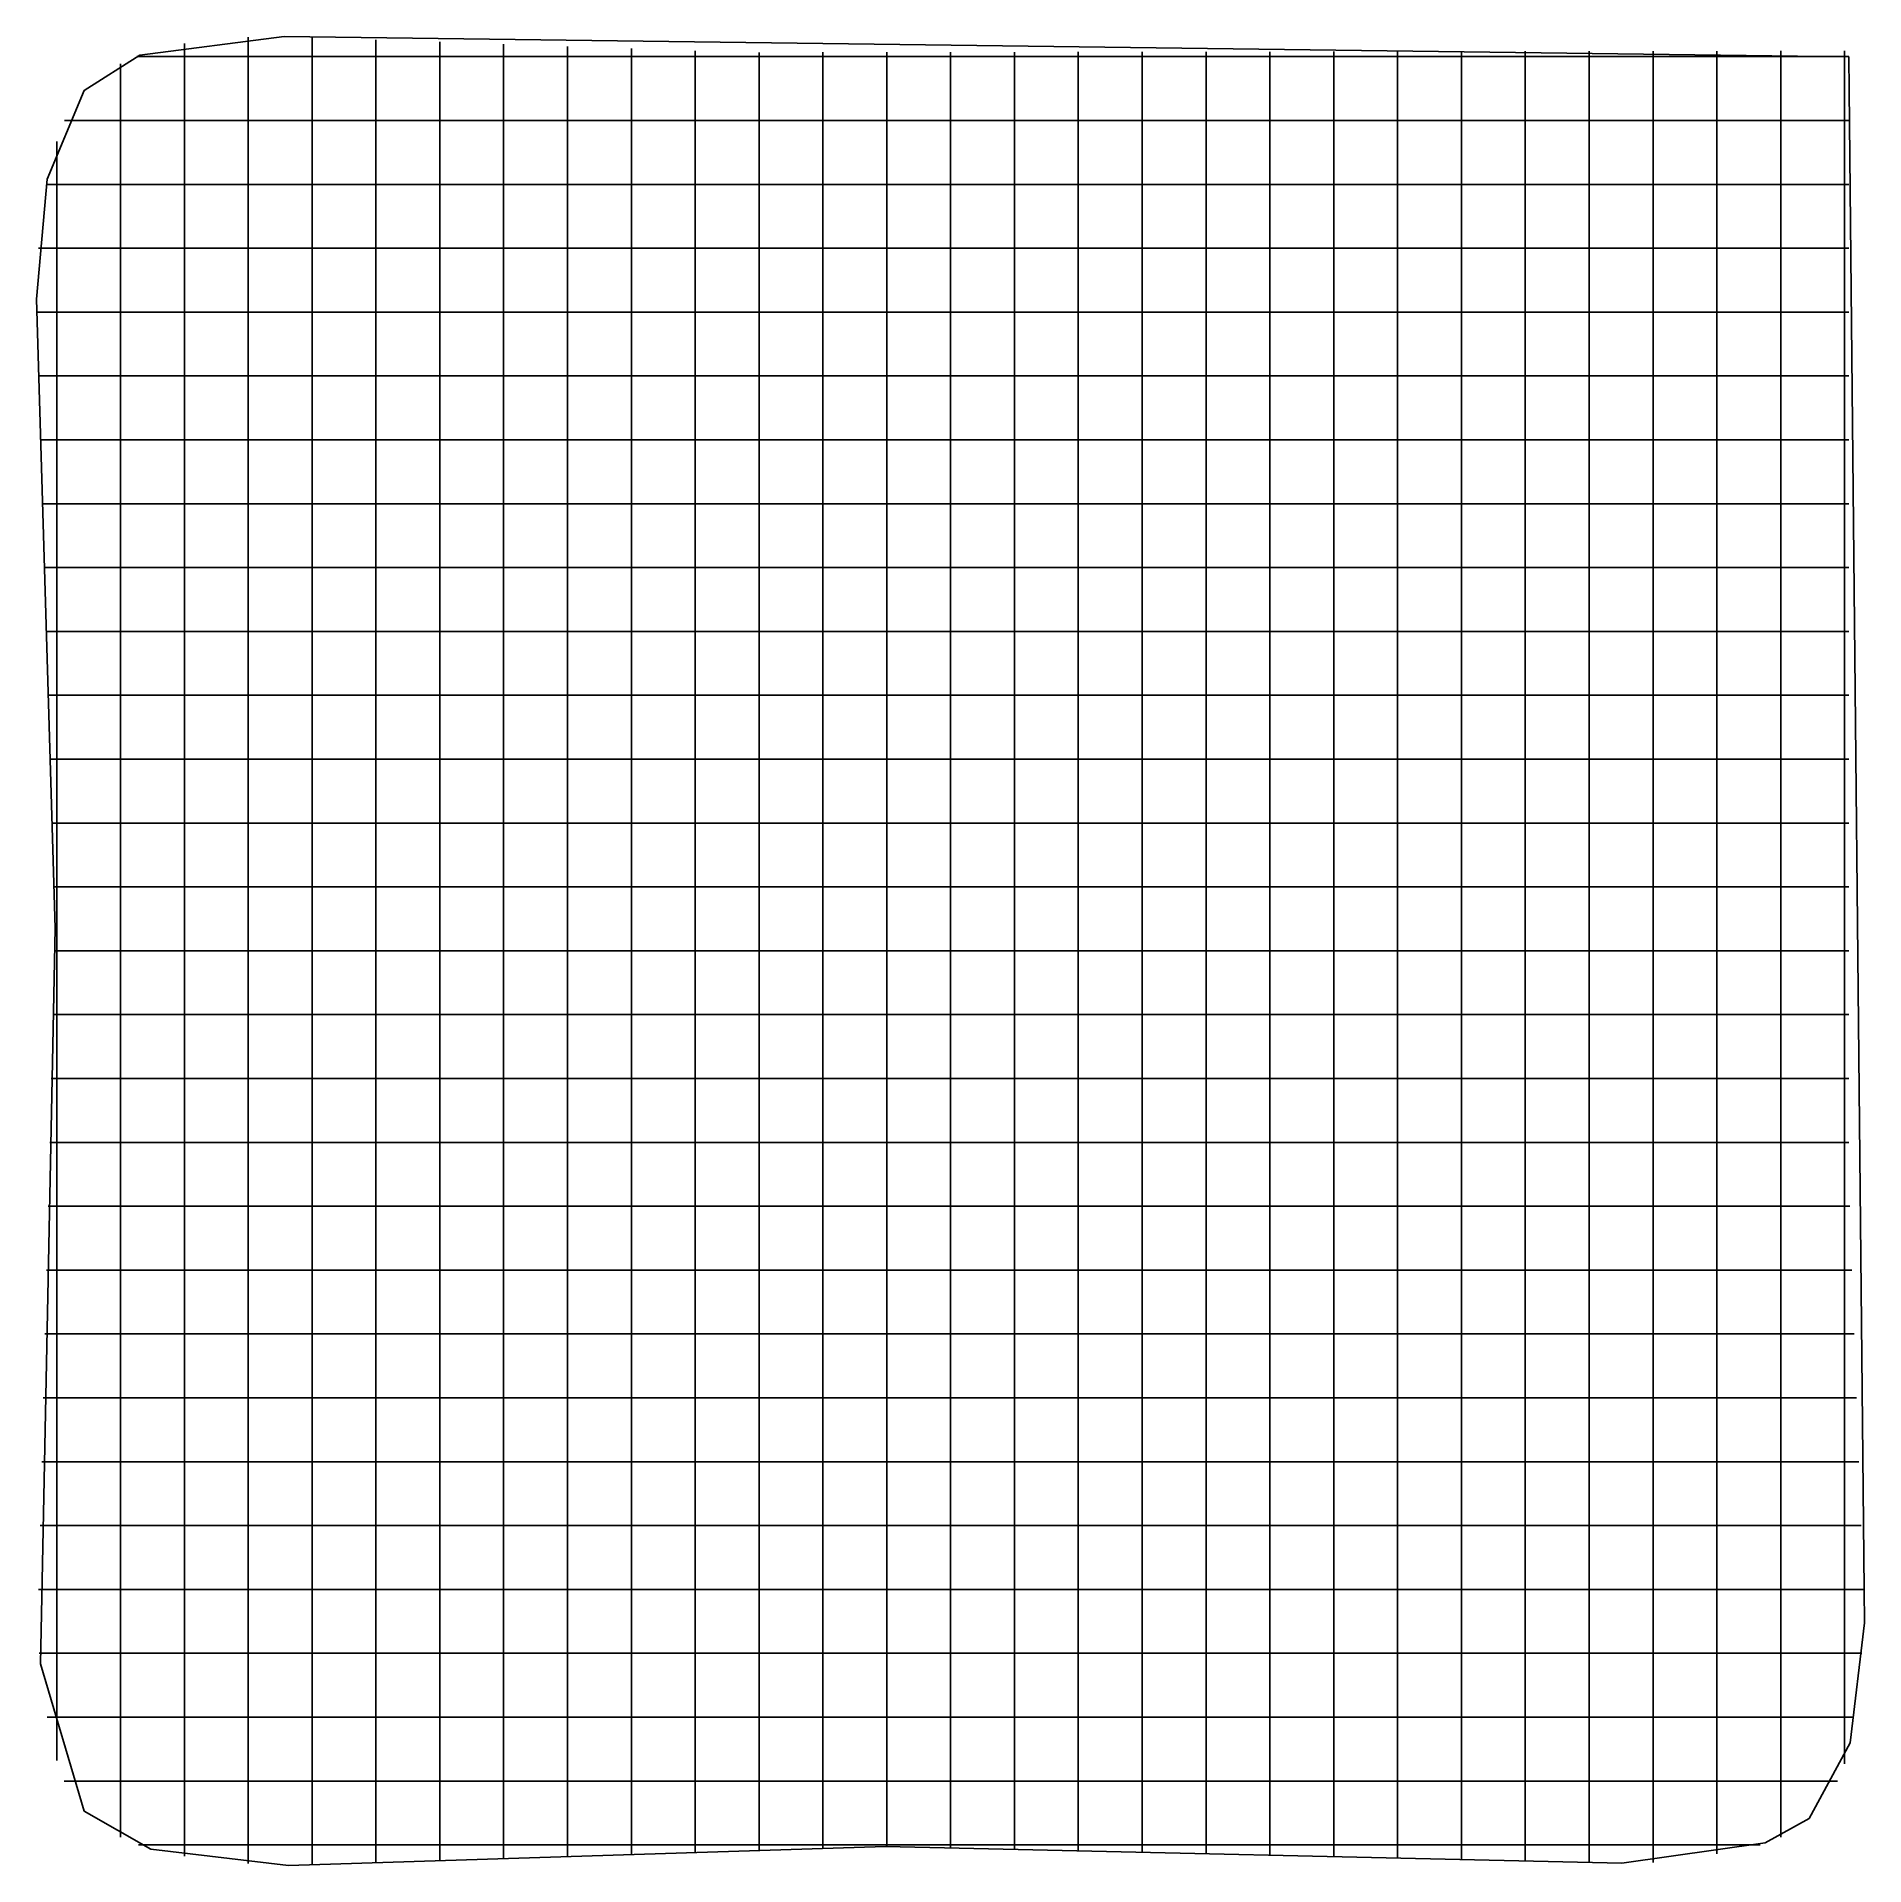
# Model space of a CAD drawing. Header units: metres. Extents: x 0.4 to 14.7, y 0.4 to 14.7.
import ezdxf

# ---------------------------------------------------------------- set-up
doc = ezdxf.new("R2010")
doc.units = ezdxf.units.M

msp = doc.modelspace()

# ---------------------------------------------------------------- linework, layer by layer
for p, q in [((1.593, 14.554), (1.593, 14.695)), ((2.093, 14.743), (2.093, 14.744)), ((2.093, 14.602), (2.093, 14.743)), ((2.593, 14.601), (2.593, 14.742)), ((3.093, 14.583), (3.093, 14.724)), ((3.593, 14.566), (3.593, 14.707)), ((4.093, 14.548), (4.093, 14.69)), ((4.593, 14.531), (4.593, 14.672)), ((5.093, 14.514), (5.093, 14.655)), ((5.593, 14.496), (5.593, 14.637)), ((6.093, 14.484), (6.093, 14.625)), ((6.593, 14.485), (6.593, 14.626)), ((7.093, 14.486), (7.093, 14.627)), ((7.593, 14.487), (7.593, 14.628)), ((8.093, 14.487), (8.093, 14.628)), ((8.593, 14.488), (8.593, 14.629)), ((9.093, 14.489), (9.093, 14.63)), ((9.593, 14.489), (9.593, 14.63)), ((10.093, 14.49), (10.093, 14.631)), ((10.593, 14.491), (10.593, 14.632)), ((11.093, 14.492), (11.093, 14.633)), ((11.593, 14.492), (11.593, 14.633)), ((12.093, 14.493), (12.093, 14.634)), ((12.593, 14.494), (12.593, 14.635)), ((13.093, 14.495), (13.093, 14.636)), ((13.593, 14.495), (13.593, 14.636)), ((14.093, 14.496), (14.093, 14.637)), ((14.593, 14.497), (14.593, 14.638)), ((1.093, 14.395), (1.093, 14.537)), ((1.221, 14.592), (1.362, 14.592)), ((1.221, 14.592), (1.362, 14.592)), ((1.362, 14.592), (1.629, 14.592)), ((1.593, 13.871), (1.593, 14.554)), ((1.629, 14.592), (1.788, 14.592)), ((1.788, 14.592), (2.495, 14.592)), ((2.093, 13.863), (2.093, 14.602)), ((2.495, 14.592), (3.288, 14.592)), ((2.593, 13.857), (2.593, 14.601)), ((3.093, 13.857), (3.093, 14.583)), ((3.288, 14.592), (3.429, 14.592)), ((3.429, 14.592), (3.588, 14.592)), ((3.588, 14.592), (4.295, 14.592)), ((3.593, 13.858), (3.593, 14.566)), ((4.093, 13.857), (4.093, 14.548)), ((4.295, 14.592), (5.088, 14.592)), ((4.593, 13.858), (4.593, 14.531)), ((5.088, 14.592), (5.229, 14.592)), ((5.093, 13.858), (5.093, 14.514)), ((5.229, 14.592), (5.388, 14.592)), ((5.388, 14.592), (5.788, 14.592)), ((5.593, 13.858), (5.593, 14.496)), ((5.788, 14.592), (5.929, 14.592)), ((5.929, 14.592), (6.722, 14.592)), ((6.093, 13.861), (6.093, 14.484)), ((6.593, 13.869), (6.593, 14.485)), ((6.722, 14.592), (7.429, 14.592)), ((7.093, 13.878), (7.093, 14.486)), ((7.429, 14.592), (7.588, 14.592)), ((7.588, 14.592), (7.729, 14.592)), ((7.593, 13.877), (7.593, 14.487)), ((7.729, 14.592), (8.522, 14.592)), ((8.093, 13.87), (8.093, 14.487)), ((8.522, 14.592), (9.229, 14.592)), ((8.593, 13.865), (8.593, 14.488)), ((9.093, 13.859), (9.093, 14.489)), ((9.229, 14.592), (9.388, 14.592)), ((9.388, 14.592), (9.529, 14.592)), ((9.529, 14.592), (10.322, 14.592)), ((9.593, 13.852), (9.593, 14.489)), ((10.093, 13.846), (10.093, 14.49)), ((10.322, 14.592), (11.029, 14.592)), ((10.593, 13.841), (10.593, 14.491)), ((11.029, 14.592), (11.188, 14.592)), ((11.093, 13.835), (11.093, 14.492)), ((11.188, 14.592), (11.329, 14.592)), ((11.329, 14.592), (12.122, 14.592)), ((11.593, 13.828), (11.593, 14.492)), ((12.093, 13.822), (12.093, 14.493)), ((12.122, 14.592), (12.829, 14.592)), ((12.593, 13.817), (12.593, 14.494)), ((12.829, 14.592), (12.988, 14.592)), ((12.988, 14.592), (13.129, 14.592)), ((13.093, 13.817), (13.093, 14.495)), ((13.129, 14.592), (13.922, 14.592)), ((13.593, 13.853), (13.593, 14.495)), ((13.922, 14.592), (14.467, 14.592)), ((14.093, 13.923), (14.093, 14.496)), ((14.467, 14.592), (14.626, 14.592)), ((14.593, 14.226), (14.593, 14.497)), ((1.093, 13.875), (1.093, 14.395)), ((14.593, 14.068), (14.593, 14.226)), ((0.654, 14.092), (0.795, 14.092)), ((0.654, 14.092), (0.795, 14.092)), ((0.795, 14.092), (1.362, 14.092)), ((1.362, 14.092), (2.069, 14.092)), ((2.069, 14.092), (2.228, 14.092)), ((2.228, 14.092), (2.369, 14.092)), ((2.369, 14.092), (3.162, 14.092)), ((3.162, 14.092), (3.869, 14.092)), ((3.869, 14.092), (4.028, 14.092)), ((4.028, 14.092), (4.169, 14.092)), ((4.169, 14.092), (4.962, 14.092)), ((4.962, 14.092), (5.669, 14.092)), ((5.669, 14.092), (5.828, 14.092)), ((5.828, 14.092), (5.969, 14.092)), ((5.969, 14.092), (6.762, 14.092)), ((6.762, 14.092), (7.469, 14.092)), ((7.469, 14.092), (7.628, 14.092)), ((7.628, 14.092), (7.769, 14.092)), ((7.769, 14.092), (8.562, 14.092)), ((8.562, 14.092), (9.269, 14.092)), ((9.269, 14.092), (9.428, 14.092)), ((9.428, 14.092), (9.569, 14.092)), ((9.569, 14.092), (10.362, 14.092)), ((10.362, 14.092), (11.069, 14.092)), ((11.069, 14.092), (11.228, 14.092)), ((11.228, 14.092), (11.369, 14.092)), ((11.369, 14.092), (12.162, 14.092)), ((12.162, 14.092), (12.869, 14.092)), ((12.869, 14.092), (13.028, 14.092)), ((13.028, 14.092), (13.169, 14.092)), ((13.169, 14.092), (13.962, 14.092)), ((13.962, 14.092), (14.467, 14.092)), ((14.467, 14.092), (14.626, 14.092)), ((14.593, 13.361), (14.593, 14.068)), ((0.593, 13.889), (0.593, 13.929)), ((0.593, 13.748), (0.593, 13.889)), ((14.093, 13.216), (14.093, 13.923)), ((0.593, 12.954), (0.593, 13.748)), ((1.093, 13.169), (1.093, 13.875)), ((1.593, 13.164), (1.593, 13.871)), ((2.093, 13.156), (2.093, 13.863)), ((2.593, 13.15), (2.593, 13.857)), ((3.093, 13.151), (3.093, 13.857)), ((3.593, 13.151), (3.593, 13.858)), ((4.093, 13.151), (4.093, 13.857)), ((4.593, 13.151), (4.593, 13.858)), ((5.093, 13.152), (5.093, 13.858)), ((5.593, 13.152), (5.593, 13.858)), ((6.093, 13.155), (6.093, 13.861)), ((6.593, 13.163), (6.593, 13.869)), ((7.093, 13.172), (7.093, 13.878)), ((7.593, 13.17), (7.593, 13.877)), ((8.093, 13.164), (8.093, 13.87)), ((8.593, 13.158), (8.593, 13.865)), ((9.093, 13.152), (9.093, 13.859)), ((9.593, 13.146), (9.593, 13.852)), ((10.093, 13.14), (10.093, 13.846)), ((10.593, 13.134), (10.593, 13.841)), ((11.093, 13.128), (11.093, 13.835)), ((11.593, 13.122), (11.593, 13.828)), ((12.093, 13.116), (12.093, 13.822)), ((12.593, 13.11), (12.593, 13.817)), ((13.093, 13.11), (13.093, 13.817)), ((13.593, 13.147), (13.593, 13.853)), ((0.511, 13.592), (0.652, 13.592)), ((0.511, 13.592), (0.652, 13.592)), ((0.652, 13.592), (1.295, 13.592)), ((1.295, 13.592), (2.002, 13.592)), ((2.002, 13.592), (2.16, 13.592)), ((2.16, 13.592), (2.302, 13.592)), ((2.302, 13.592), (3.095, 13.592)), ((3.095, 13.592), (3.802, 13.592)), ((3.802, 13.592), (3.96, 13.592)), ((3.96, 13.592), (4.102, 13.592)), ((4.102, 13.592), (4.895, 13.592)), ((4.895, 13.592), (5.602, 13.592)), ((5.602, 13.592), (5.76, 13.592)), ((5.76, 13.592), (5.902, 13.592)), ((5.902, 13.592), (6.695, 13.592)), ((6.695, 13.592), (7.402, 13.592)), ((7.402, 13.592), (7.56, 13.592)), ((7.56, 13.592), (7.702, 13.592)), ((7.702, 13.592), (8.495, 13.592)), ((8.495, 13.592), (9.202, 13.592)), ((9.202, 13.592), (9.36, 13.592)), ((9.36, 13.592), (9.502, 13.592)), ((9.502, 13.592), (10.295, 13.592)), ((10.295, 13.592), (11.002, 13.592)), ((11.002, 13.592), (11.16, 13.592)), ((11.16, 13.592), (11.302, 13.592)), ((11.302, 13.592), (12.095, 13.592)), ((12.095, 13.592), (12.802, 13.592)), ((12.802, 13.592), (12.96, 13.592)), ((12.96, 13.592), (13.102, 13.592)), ((13.102, 13.592), (13.895, 13.592)), ((13.895, 13.592), (14.467, 13.592)), ((14.467, 13.592), (14.626, 13.592)), ((14.593, 12.567), (14.593, 13.361)), ((14.093, 13.058), (14.093, 13.216)), ((0.451, 13.092), (0.592, 13.092)), ((0.451, 13.092), (0.592, 13.092)), ((0.592, 13.092), (1.267, 13.092)), ((1.093, 13.01), (1.093, 13.169)), ((1.267, 13.092), (1.973, 13.092)), ((1.593, 13.006), (1.593, 13.164)), ((1.973, 13.092), (2.132, 13.092)), ((2.093, 12.998), (2.093, 13.156)), ((2.132, 13.092), (2.273, 13.092)), ((2.273, 13.092), (3.067, 13.092)), ((2.593, 12.992), (2.593, 13.15)), ((3.067, 13.092), (3.773, 13.092)), ((3.093, 12.992), (3.093, 13.151)), ((3.593, 12.993), (3.593, 13.151)), ((3.773, 13.092), (3.932, 13.092)), ((3.932, 13.092), (4.073, 13.092)), ((4.073, 13.092), (4.867, 13.092)), ((4.093, 12.993), (4.093, 13.151)), ((4.593, 12.993), (4.593, 13.151)), ((4.867, 13.092), (5.573, 13.092)), ((5.093, 12.993), (5.093, 13.152)), ((5.573, 13.092), (5.732, 13.092)), ((5.593, 12.993), (5.593, 13.152)), ((5.732, 13.092), (5.873, 13.092)), ((5.873, 13.092), (6.667, 13.092)), ((6.093, 12.996), (6.093, 13.155)), ((6.593, 13.005), (6.593, 13.163)), ((6.667, 13.092), (7.373, 13.092)), ((7.093, 13.013), (7.093, 13.172)), ((7.373, 13.092), (7.532, 13.092)), ((7.532, 13.092), (7.673, 13.092)), ((7.593, 13.011), (7.593, 13.17)), ((7.673, 13.092), (8.467, 13.092)), ((8.093, 13.005), (8.093, 13.164)), ((8.467, 13.092), (9.173, 13.092)), ((8.593, 12.999), (8.593, 13.158)), ((9.093, 12.993), (9.093, 13.152)), ((9.173, 13.092), (9.332, 13.092)), ((9.332, 13.092), (9.473, 13.092)), ((9.473, 13.092), (10.267, 13.092)), ((9.593, 12.987), (9.593, 13.146)), ((10.093, 12.981), (10.093, 13.14)), ((10.267, 13.092), (10.973, 13.092)), ((10.593, 12.975), (10.593, 13.134)), ((10.973, 13.092), (11.132, 13.092)), ((11.093, 12.969), (11.093, 13.128)), ((11.132, 13.092), (11.273, 13.092)), ((11.273, 13.092), (12.067, 13.092)), ((11.593, 12.963), (11.593, 13.122)), ((12.067, 13.092), (12.773, 13.092)), ((12.093, 12.957), (12.093, 13.116)), ((12.593, 12.951), (12.593, 13.11)), ((12.773, 13.092), (12.932, 13.092)), ((12.932, 13.092), (13.073, 13.092)), ((13.073, 13.092), (13.867, 13.092)), ((13.093, 12.951), (13.093, 13.11)), ((13.593, 12.988), (13.593, 13.147)), ((13.867, 13.092), (14.467, 13.092)), ((14.093, 12.916), (14.093, 13.058)), ((14.467, 13.092), (14.626, 13.092)), ((0.593, 12.248), (0.593, 12.954)), ((1.093, 12.869), (1.093, 13.01)), ((1.593, 12.864), (1.593, 13.006)), ((2.093, 12.857), (2.093, 12.998)), ((2.593, 12.851), (2.593, 12.992)), ((3.093, 12.851), (3.093, 12.992)), ((3.593, 12.851), (3.593, 12.993)), ((4.093, 12.851), (4.093, 12.993)), ((4.593, 12.851), (4.593, 12.993)), ((5.093, 12.852), (5.093, 12.993)), ((5.593, 12.852), (5.593, 12.993)), ((6.093, 12.855), (6.093, 12.996)), ((6.593, 12.864), (6.593, 13.005)), ((7.093, 12.872), (7.093, 13.013)), ((7.593, 12.87), (7.593, 13.011)), ((8.093, 12.864), (8.093, 13.005)), ((8.593, 12.858), (8.593, 12.999)), ((9.093, 12.852), (9.093, 12.993)), ((9.593, 12.846), (9.593, 12.987)), ((10.093, 12.84), (10.093, 12.981)), ((10.593, 12.834), (10.593, 12.975)), ((11.093, 12.828), (11.093, 12.969)), ((11.593, 12.822), (11.593, 12.963)), ((12.093, 12.816), (12.093, 12.957)), ((12.593, 12.81), (12.593, 12.951)), ((13.093, 12.811), (13.093, 12.951)), ((13.593, 12.847), (13.593, 12.988)), ((14.093, 12.123), (14.093, 12.916)), ((1.093, 12.075), (1.093, 12.869)), ((1.593, 12.071), (1.593, 12.864)), ((2.093, 12.063), (2.093, 12.857)), ((2.593, 12.057), (2.593, 12.851)), ((3.093, 12.057), (3.093, 12.851)), ((3.593, 12.058), (3.593, 12.851)), ((4.093, 12.057), (4.093, 12.851)), ((4.593, 12.058), (4.593, 12.851)), ((5.093, 12.058), (5.093, 12.852)), ((5.593, 12.058), (5.593, 12.852)), ((6.093, 12.061), (6.093, 12.855)), ((6.593, 12.069), (6.593, 12.864)), ((7.093, 12.078), (7.093, 12.872)), ((7.593, 12.077), (7.593, 12.87)), ((8.093, 12.07), (8.093, 12.864)), ((8.593, 12.065), (8.593, 12.858)), ((9.093, 12.059), (9.093, 12.852)), ((9.593, 12.052), (9.593, 12.846)), ((10.093, 12.046), (10.093, 12.84)), ((10.593, 12.041), (10.593, 12.834)), ((11.093, 12.035), (11.093, 12.828)), ((11.593, 12.028), (11.593, 12.822)), ((12.093, 12.022), (12.093, 12.816)), ((12.593, 12.017), (12.593, 12.81)), ((13.093, 12.017), (13.093, 12.811)), ((13.593, 12.053), (13.593, 12.847)), ((0.438, 12.592), (0.579, 12.592)), ((0.438, 12.592), (0.579, 12.592)), ((0.579, 12.592), (1.261, 12.592)), ((1.261, 12.592), (1.967, 12.592)), ((1.967, 12.592), (2.126, 12.592)), ((2.126, 12.592), (2.267, 12.592)), ((2.267, 12.592), (3.061, 12.592)), ((3.061, 12.592), (3.767, 12.592)), ((3.767, 12.592), (3.926, 12.592)), ((3.926, 12.592), (4.067, 12.592)), ((4.067, 12.592), (4.861, 12.592)), ((4.861, 12.592), (5.567, 12.592)), ((5.567, 12.592), (5.726, 12.592)), ((5.726, 12.592), (5.867, 12.592)), ((5.867, 12.592), (6.661, 12.592)), ((6.661, 12.592), (7.367, 12.592)), ((7.367, 12.592), (7.526, 12.592)), ((7.526, 12.592), (7.667, 12.592)), ((7.667, 12.592), (8.461, 12.592)), ((8.461, 12.592), (9.167, 12.592)), ((9.167, 12.592), (9.326, 12.592)), ((9.326, 12.592), (9.467, 12.592)), ((9.467, 12.592), (10.261, 12.592)), ((10.261, 12.592), (10.967, 12.592)), ((10.967, 12.592), (11.126, 12.592)), ((11.126, 12.592), (11.267, 12.592)), ((11.267, 12.592), (12.061, 12.592)), ((12.061, 12.592), (12.767, 12.592)), ((12.767, 12.592), (12.926, 12.592)), ((12.926, 12.592), (13.067, 12.592)), ((13.067, 12.592), (13.861, 12.592)), ((13.861, 12.592), (14.467, 12.592)), ((14.467, 12.592), (14.626, 12.592)), ((14.593, 12.426), (14.593, 12.567)), ((14.593, 12.268), (14.593, 12.426)), ((0.593, 12.089), (0.593, 12.248)), ((14.593, 11.561), (14.593, 12.268)), ((0.453, 12.092), (0.594, 12.092)), ((0.453, 12.092), (0.594, 12.092)), ((0.593, 11.948), (0.593, 12.089)), ((0.594, 12.092), (1.268, 12.092)), ((1.093, 11.369), (1.093, 12.075)), ((1.268, 12.092), (1.974, 12.092)), ((1.593, 11.364), (1.593, 12.071)), ((1.974, 12.092), (2.133, 12.092)), ((2.093, 11.356), (2.093, 12.063)), ((2.133, 12.092), (2.274, 12.092)), ((2.274, 12.092), (3.068, 12.092)), ((2.593, 11.35), (2.593, 12.057)), ((3.068, 12.092), (3.774, 12.092)), ((3.093, 11.351), (3.093, 12.057)), ((3.593, 11.351), (3.593, 12.058)), ((3.774, 12.092), (3.933, 12.092)), ((3.933, 12.092), (4.074, 12.092)), ((4.074, 12.092), (4.868, 12.092)), ((4.093, 11.351), (4.093, 12.057)), ((4.593, 11.351), (4.593, 12.058)), ((4.868, 12.092), (5.574, 12.092)), ((5.093, 11.352), (5.093, 12.058)), ((5.574, 12.092), (5.733, 12.092)), ((5.593, 11.352), (5.593, 12.058)), ((5.733, 12.092), (5.874, 12.092)), ((5.874, 12.092), (6.668, 12.092)), ((6.093, 11.355), (6.093, 12.061)), ((6.593, 11.363), (6.593, 12.069)), ((6.668, 12.092), (7.374, 12.092)), ((7.093, 11.372), (7.093, 12.078)), ((7.374, 12.092), (7.533, 12.092)), ((7.533, 12.092), (7.674, 12.092)), ((7.593, 11.37), (7.593, 12.077)), ((7.674, 12.092), (8.468, 12.092)), ((8.093, 11.364), (8.093, 12.07)), ((8.468, 12.092), (9.174, 12.092)), ((8.593, 11.358), (8.593, 12.065)), ((9.093, 11.352), (9.093, 12.059)), ((9.174, 12.092), (9.333, 12.092)), ((9.333, 12.092), (9.474, 12.092)), ((9.474, 12.092), (10.268, 12.092)), ((9.593, 11.346), (9.593, 12.052)), ((10.093, 11.34), (10.093, 12.046)), ((10.268, 12.092), (10.974, 12.092)), ((10.593, 11.334), (10.593, 12.041)), ((10.974, 12.092), (11.133, 12.092)), ((11.093, 11.328), (11.093, 12.035)), ((11.133, 12.092), (11.274, 12.092)), ((11.274, 12.092), (12.068, 12.092)), ((11.593, 11.322), (11.593, 12.028)), ((12.068, 12.092), (12.774, 12.092)), ((12.774, 12.092), (12.933, 12.092)), ((12.933, 12.092), (13.074, 12.092)), ((13.074, 12.092), (13.868, 12.092)), ((13.593, 11.347), (13.593, 12.053)), ((13.868, 12.092), (14.467, 12.092)), ((14.093, 11.416), (14.093, 12.123)), ((14.467, 12.092), (14.626, 12.092)), ((0.593, 11.154), (0.593, 11.948)), ((12.093, 11.316), (12.093, 12.022)), ((12.593, 11.31), (12.593, 12.017)), ((13.093, 11.31), (13.093, 12.017)), ((0.468, 11.592), (0.609, 11.592)), ((0.468, 11.592), (0.609, 11.592)), ((0.609, 11.592), (1.275, 11.592)), ((1.275, 11.592), (1.981, 11.592)), ((1.981, 11.592), (2.14, 11.592)), ((2.14, 11.592), (2.281, 11.592)), ((2.281, 11.592), (3.075, 11.592)), ((3.075, 11.592), (3.781, 11.592)), ((3.781, 11.592), (3.94, 11.592)), ((3.94, 11.592), (4.081, 11.592)), ((4.081, 11.592), (4.875, 11.592)), ((4.875, 11.592), (5.581, 11.592)), ((5.581, 11.592), (5.74, 11.592)), ((5.74, 11.592), (5.881, 11.592)), ((5.881, 11.592), (6.675, 11.592)), ((6.675, 11.592), (7.381, 11.592)), ((7.381, 11.592), (7.54, 11.592)), ((7.54, 11.592), (7.681, 11.592)), ((7.681, 11.592), (8.475, 11.592)), ((8.475, 11.592), (9.181, 11.592)), ((9.181, 11.592), (9.34, 11.592)), ((9.34, 11.592), (9.481, 11.592)), ((9.481, 11.592), (10.275, 11.592)), ((10.275, 11.592), (10.981, 11.592)), ((10.981, 11.592), (11.14, 11.592)), ((11.14, 11.592), (11.281, 11.592)), ((11.281, 11.592), (12.075, 11.592)), ((12.075, 11.592), (12.781, 11.592)), ((12.781, 11.592), (12.94, 11.592)), ((12.94, 11.592), (13.081, 11.592)), ((13.081, 11.592), (13.875, 11.592)), ((13.875, 11.592), (14.467, 11.592)), ((14.467, 11.592), (14.626, 11.592)), ((14.593, 10.767), (14.593, 11.561)), ((1.093, 11.21), (1.093, 11.369)), ((1.593, 11.206), (1.593, 11.364)), ((2.093, 11.198), (2.093, 11.356)), ((2.593, 11.192), (2.593, 11.35)), ((3.093, 11.192), (3.093, 11.351)), ((3.593, 11.193), (3.593, 11.351)), ((4.093, 11.193), (4.093, 11.351)), ((4.593, 11.193), (4.593, 11.351)), ((5.093, 11.193), (5.093, 11.352)), ((5.593, 11.193), (5.593, 11.352)), ((6.093, 11.196), (6.093, 11.355)), ((6.593, 11.205), (6.593, 11.363)), ((7.093, 11.213), (7.093, 11.372)), ((7.593, 11.211), (7.593, 11.37)), ((8.093, 11.205), (8.093, 11.364)), ((8.593, 11.199), (8.593, 11.358)), ((9.093, 11.193), (9.093, 11.352)), ((9.593, 11.187), (9.593, 11.346)), ((10.093, 11.181), (10.093, 11.34)), ((10.593, 11.175), (10.593, 11.334)), ((11.093, 11.169), (11.093, 11.328)), ((11.593, 11.163), (11.593, 11.322)), ((12.093, 11.157), (12.093, 11.316)), ((13.593, 11.188), (13.593, 11.347)), ((14.093, 11.258), (14.093, 11.416)), ((1.093, 11.069), (1.093, 11.21)), ((1.593, 11.064), (1.593, 11.206)), ((2.093, 11.057), (2.093, 11.198)), ((2.593, 11.051), (2.593, 11.192)), ((3.093, 11.051), (3.093, 11.192)), ((3.593, 11.051), (3.593, 11.193)), ((4.093, 11.051), (4.093, 11.193)), ((4.593, 11.051), (4.593, 11.193)), ((5.093, 11.052), (5.093, 11.193)), ((5.593, 11.052), (5.593, 11.193)), ((6.093, 11.055), (6.093, 11.196)), ((6.593, 11.064), (6.593, 11.205)), ((7.093, 11.072), (7.093, 11.213)), ((7.593, 11.07), (7.593, 11.211)), ((8.093, 11.064), (8.093, 11.205)), ((8.593, 11.058), (8.593, 11.199)), ((9.093, 11.052), (9.093, 11.193)), ((9.593, 11.046), (9.593, 11.187)), ((10.093, 11.04), (10.093, 11.181)), ((10.593, 11.034), (10.593, 11.175)), ((11.093, 11.028), (11.093, 11.169)), ((12.593, 11.151), (12.593, 11.31)), ((13.093, 11.151), (13.093, 11.31)), ((13.593, 11.047), (13.593, 11.188)), ((14.093, 11.116), (14.093, 11.258)), ((0.484, 11.092), (0.625, 11.092)), ((0.484, 11.092), (0.625, 11.092)), ((0.593, 10.448), (0.593, 11.154)), ((0.625, 11.092), (1.282, 11.092)), ((1.093, 10.275), (1.093, 11.069)), ((1.282, 11.092), (1.989, 11.092)), ((1.593, 10.271), (1.593, 11.064)), ((1.989, 11.092), (2.148, 11.092)), ((2.093, 10.263), (2.093, 11.057)), ((2.148, 11.092), (2.289, 11.092)), ((2.289, 11.092), (3.082, 11.092)), ((2.593, 10.257), (2.593, 11.051)), ((3.082, 11.092), (3.789, 11.092)), ((3.093, 10.257), (3.093, 11.051)), ((3.593, 10.258), (3.593, 11.051)), ((3.789, 11.092), (3.948, 11.092)), ((3.948, 11.092), (4.089, 11.092)), ((4.089, 11.092), (4.882, 11.092)), ((4.093, 10.257), (4.093, 11.051)), ((4.593, 10.258), (4.593, 11.051)), ((4.882, 11.092), (5.589, 11.092)), ((5.093, 10.258), (5.093, 11.052)), ((5.589, 11.092), (5.748, 11.092)), ((5.593, 10.258), (5.593, 11.052)), ((5.748, 11.092), (5.889, 11.092)), ((5.889, 11.092), (6.682, 11.092)), ((6.093, 10.261), (6.093, 11.055)), ((6.593, 10.269), (6.593, 11.064)), ((6.682, 11.092), (7.389, 11.092)), ((7.093, 10.278), (7.093, 11.072)), ((7.389, 11.092), (7.548, 11.092)), ((7.548, 11.092), (7.689, 11.092)), ((7.593, 10.277), (7.593, 11.07)), ((7.689, 11.092), (8.482, 11.092)), ((8.093, 10.27), (8.093, 11.064)), ((8.482, 11.092), (9.189, 11.092)), ((8.593, 10.265), (8.593, 11.058)), ((9.093, 10.259), (9.093, 11.052)), ((9.189, 11.092), (9.348, 11.092)), ((9.348, 11.092), (9.489, 11.092)), ((9.489, 11.092), (10.282, 11.092)), ((9.593, 10.252), (9.593, 11.046)), ((10.093, 10.246), (10.093, 11.04)), ((10.282, 11.092), (10.989, 11.092)), ((10.593, 10.241), (10.593, 11.034)), ((10.989, 11.092), (11.148, 11.092)), ((11.093, 10.235), (11.093, 11.028)), ((11.148, 11.092), (11.289, 11.092)), ((11.289, 11.092), (12.082, 11.092)), ((11.593, 11.022), (11.593, 11.163)), ((12.082, 11.092), (12.789, 11.092)), ((12.093, 11.016), (12.093, 11.157)), ((12.593, 11.01), (12.593, 11.151)), ((12.789, 11.092), (12.948, 11.092)), ((12.948, 11.092), (13.089, 11.092)), ((13.089, 11.092), (13.882, 11.092)), ((13.093, 11.011), (13.093, 11.151)), ((13.593, 10.253), (13.593, 11.047)), ((13.882, 11.092), (14.467, 11.092)), ((14.093, 10.323), (14.093, 11.116)), ((14.467, 11.092), (14.626, 11.092)), ((11.593, 10.228), (11.593, 11.022)), ((12.093, 10.222), (12.093, 11.016)), ((12.593, 10.217), (12.593, 11.01)), ((13.093, 10.217), (13.093, 11.011)), ((14.593, 10.626), (14.593, 10.767)), ((14.593, 10.468), (14.593, 10.626)), ((0.499, 10.592), (0.64, 10.592)), ((0.499, 10.592), (0.64, 10.592)), ((0.64, 10.592), (1.289, 10.592)), ((1.289, 10.592), (1.996, 10.592)), ((1.996, 10.592), (2.155, 10.592)), ((2.155, 10.592), (2.296, 10.592)), ((2.296, 10.592), (3.089, 10.592)), ((3.089, 10.592), (3.796, 10.592)), ((3.796, 10.592), (3.955, 10.592)), ((3.955, 10.592), (4.096, 10.592)), ((4.096, 10.592), (4.889, 10.592)), ((4.889, 10.592), (5.596, 10.592)), ((5.596, 10.592), (5.755, 10.592)), ((5.755, 10.592), (5.896, 10.592)), ((5.896, 10.592), (6.689, 10.592)), ((6.689, 10.592), (7.396, 10.592)), ((7.396, 10.592), (7.555, 10.592)), ((7.555, 10.592), (7.696, 10.592)), ((7.696, 10.592), (8.489, 10.592)), ((8.489, 10.592), (9.196, 10.592)), ((9.196, 10.592), (9.355, 10.592)), ((9.355, 10.592), (9.496, 10.592)), ((9.496, 10.592), (10.289, 10.592)), ((10.289, 10.592), (10.996, 10.592)), ((10.996, 10.592), (11.155, 10.592)), ((11.155, 10.592), (11.296, 10.592)), ((11.296, 10.592), (12.089, 10.592)), ((12.089, 10.592), (12.796, 10.592)), ((12.796, 10.592), (12.955, 10.592)), ((12.955, 10.592), (13.096, 10.592)), ((13.096, 10.592), (13.889, 10.592)), ((13.889, 10.592), (14.467, 10.592)), ((14.467, 10.592), (14.626, 10.592)), ((14.593, 9.761), (14.593, 10.468)), ((0.593, 10.289), (0.593, 10.448)), ((14.093, 9.616), (14.093, 10.323)), ((0.593, 10.148), (0.593, 10.289)), ((1.093, 9.569), (1.093, 10.275)), ((1.593, 9.564), (1.593, 10.271)), ((2.093, 9.556), (2.093, 10.263)), ((2.593, 9.55), (2.593, 10.257)), ((3.093, 9.551), (3.093, 10.257)), ((3.593, 9.551), (3.593, 10.258)), ((4.093, 9.551), (4.093, 10.257)), ((4.593, 9.551), (4.593, 10.258)), ((5.093, 9.552), (5.093, 10.258)), ((5.593, 9.552), (5.593, 10.258)), ((6.093, 9.555), (6.093, 10.261)), ((6.593, 9.563), (6.593, 10.269)), ((7.093, 9.572), (7.093, 10.278)), ((7.593, 9.57), (7.593, 10.277)), ((8.093, 9.564), (8.093, 10.27)), ((8.593, 9.558), (8.593, 10.265)), ((9.093, 9.552), (9.093, 10.259)), ((9.593, 9.546), (9.593, 10.252)), ((10.093, 9.54), (10.093, 10.246)), ((10.593, 9.534), (10.593, 10.241)), ((11.093, 9.528), (11.093, 10.235)), ((11.593, 9.522), (11.593, 10.228)), ((12.093, 9.516), (12.093, 10.222)), ((12.593, 9.51), (12.593, 10.217)), ((13.093, 9.51), (13.093, 10.217)), ((13.593, 9.547), (13.593, 10.253)), ((0.514, 10.092), (0.655, 10.092)), ((0.514, 10.092), (0.655, 10.092)), ((0.593, 9.354), (0.593, 10.148)), ((0.655, 10.092), (1.296, 10.092)), ((1.296, 10.092), (2.003, 10.092)), ((2.003, 10.092), (2.162, 10.092)), ((2.162, 10.092), (2.303, 10.092)), ((2.303, 10.092), (3.096, 10.092)), ((3.096, 10.092), (3.803, 10.092)), ((3.803, 10.092), (3.962, 10.092)), ((3.962, 10.092), (4.103, 10.092)), ((4.103, 10.092), (4.896, 10.092)), ((4.896, 10.092), (5.603, 10.092)), ((5.603, 10.092), (5.762, 10.092)), ((5.762, 10.092), (5.903, 10.092)), ((5.903, 10.092), (6.696, 10.092)), ((6.696, 10.092), (7.403, 10.092)), ((7.403, 10.092), (7.562, 10.092)), ((7.562, 10.092), (7.703, 10.092)), ((7.703, 10.092), (8.496, 10.092)), ((8.496, 10.092), (9.203, 10.092)), ((9.203, 10.092), (9.362, 10.092)), ((9.362, 10.092), (9.503, 10.092)), ((9.503, 10.092), (10.296, 10.092)), ((10.296, 10.092), (11.003, 10.092)), ((11.003, 10.092), (11.162, 10.092)), ((11.162, 10.092), (11.303, 10.092)), ((11.303, 10.092), (12.096, 10.092)), ((12.096, 10.092), (12.803, 10.092)), ((12.803, 10.092), (12.962, 10.092)), ((12.962, 10.092), (13.103, 10.092)), ((13.103, 10.092), (13.896, 10.092)), ((13.896, 10.092), (14.467, 10.092)), ((14.467, 10.092), (14.626, 10.092)), ((14.593, 8.967), (14.593, 9.761)), ((14.093, 9.458), (14.093, 9.616)), ((0.529, 9.592), (0.67, 9.592)), ((0.529, 9.592), (0.67, 9.592)), ((0.67, 9.592), (1.304, 9.592)), ((1.093, 9.41), (1.093, 9.569)), ((1.304, 9.592), (2.01, 9.592)), ((1.593, 9.406), (1.593, 9.564)), ((2.01, 9.592), (2.169, 9.592)), ((2.093, 9.398), (2.093, 9.556)), ((2.169, 9.592), (2.31, 9.592)), ((2.31, 9.592), (3.104, 9.592)), ((2.593, 9.392), (2.593, 9.55)), ((3.093, 9.392), (3.093, 9.551)), ((3.104, 9.592), (3.81, 9.592)), ((3.593, 9.393), (3.593, 9.551)), ((3.81, 9.592), (3.969, 9.592)), ((3.969, 9.592), (4.11, 9.592)), ((4.093, 9.393), (4.093, 9.551)), ((4.11, 9.592), (4.904, 9.592)), ((4.593, 9.393), (4.593, 9.551)), ((4.904, 9.592), (5.61, 9.592)), ((5.093, 9.393), (5.093, 9.552)), ((5.593, 9.393), (5.593, 9.552)), ((5.61, 9.592), (5.769, 9.592)), ((5.769, 9.592), (5.91, 9.592)), ((5.91, 9.592), (6.704, 9.592)), ((6.093, 9.396), (6.093, 9.555)), ((6.593, 9.405), (6.593, 9.563)), ((6.704, 9.592), (7.41, 9.592)), ((7.093, 9.413), (7.093, 9.572)), ((7.41, 9.592), (7.569, 9.592)), ((7.569, 9.592), (7.71, 9.592)), ((7.593, 9.411), (7.593, 9.57)), ((7.71, 9.592), (8.504, 9.592)), ((8.093, 9.405), (8.093, 9.564)), ((8.504, 9.592), (9.21, 9.592)), ((8.593, 9.399), (8.593, 9.558)), ((9.093, 9.393), (9.093, 9.552)), ((9.21, 9.592), (9.369, 9.592)), ((9.369, 9.592), (9.51, 9.592)), ((9.51, 9.592), (10.304, 9.592)), ((9.593, 9.387), (9.593, 9.546)), ((10.093, 9.381), (10.093, 9.54)), ((10.304, 9.592), (11.01, 9.592)), ((10.593, 9.375), (10.593, 9.534)), ((11.01, 9.592), (11.169, 9.592)), ((11.093, 9.369), (11.093, 9.528)), ((11.169, 9.592), (11.31, 9.592)), ((11.31, 9.592), (12.104, 9.592)), ((11.593, 9.363), (11.593, 9.522)), ((12.093, 9.357), (12.093, 9.516)), ((12.104, 9.592), (12.81, 9.592)), ((12.593, 9.351), (12.593, 9.51)), ((12.81, 9.592), (12.969, 9.592)), ((12.969, 9.592), (13.11, 9.592)), ((13.093, 9.351), (13.093, 9.51)), ((13.11, 9.592), (13.904, 9.592)), ((13.593, 9.388), (13.593, 9.547)), ((13.904, 9.592), (14.467, 9.592)), ((14.093, 9.316), (14.093, 9.458)), ((14.467, 9.592), (14.626, 9.592)), ((0.593, 8.648), (0.593, 9.354)), ((1.093, 9.269), (1.093, 9.41)), ((1.593, 9.264), (1.593, 9.406)), ((2.093, 9.257), (2.093, 9.398)), ((2.593, 9.251), (2.593, 9.392)), ((3.093, 9.251), (3.093, 9.392)), ((3.593, 9.251), (3.593, 9.393)), ((4.093, 9.251), (4.093, 9.393)), ((4.593, 9.251), (4.593, 9.393)), ((5.093, 9.252), (5.093, 9.393)), ((5.593, 9.252), (5.593, 9.393)), ((6.093, 9.255), (6.093, 9.396)), ((6.593, 9.264), (6.593, 9.405)), ((7.093, 9.272), (7.093, 9.413)), ((7.593, 9.27), (7.593, 9.411)), ((8.093, 9.264), (8.093, 9.405)), ((8.593, 9.258), (8.593, 9.399)), ((9.093, 9.252), (9.093, 9.393)), ((9.593, 9.246), (9.593, 9.387)), ((10.093, 9.24), (10.093, 9.381)), ((10.593, 9.234), (10.593, 9.375)), ((11.093, 9.228), (11.093, 9.369)), ((11.593, 9.222), (11.593, 9.363)), ((12.093, 9.216), (12.093, 9.357)), ((12.593, 9.21), (12.593, 9.351)), ((13.093, 9.211), (13.093, 9.351)), ((13.593, 9.247), (13.593, 9.388)), ((14.093, 8.523), (14.093, 9.316)), ((1.093, 8.475), (1.093, 9.269)), ((1.593, 8.471), (1.593, 9.264)), ((2.093, 8.463), (2.093, 9.257)), ((2.593, 8.457), (2.593, 9.251)), ((3.093, 8.457), (3.093, 9.251)), ((3.593, 8.458), (3.593, 9.251)), ((4.093, 8.457), (4.093, 9.251)), ((4.593, 8.458), (4.593, 9.251)), ((5.093, 8.458), (5.093, 9.252)), ((5.593, 8.458), (5.593, 9.252)), ((6.093, 8.461), (6.093, 9.255)), ((6.593, 8.469), (6.593, 9.264)), ((7.093, 8.478), (7.093, 9.272)), ((7.593, 8.477), (7.593, 9.27)), ((8.093, 8.47), (8.093, 9.264)), ((8.593, 8.465), (8.593, 9.258)), ((9.093, 8.459), (9.093, 9.252)), ((9.593, 8.452), (9.593, 9.246)), ((10.093, 8.446), (10.093, 9.24)), ((10.593, 8.441), (10.593, 9.234)), ((11.093, 8.435), (11.093, 9.228)), ((11.593, 8.428), (11.593, 9.222)), ((12.093, 8.422), (12.093, 9.216)), ((12.593, 8.417), (12.593, 9.21)), ((13.093, 8.417), (13.093, 9.211)), ((13.593, 8.453), (13.593, 9.247)), ((0.545, 9.092), (0.686, 9.092)), ((0.545, 9.092), (0.686, 9.092)), ((0.686, 9.092), (1.311, 9.092)), ((1.311, 9.092), (2.018, 9.092)), ((2.018, 9.092), (2.176, 9.092)), ((2.176, 9.092), (2.318, 9.092)), ((2.318, 9.092), (3.111, 9.092)), ((3.111, 9.092), (3.818, 9.092)), ((3.818, 9.092), (3.976, 9.092)), ((3.976, 9.092), (4.118, 9.092)), ((4.118, 9.092), (4.911, 9.092)), ((4.911, 9.092), (5.618, 9.092)), ((5.618, 9.092), (5.776, 9.092)), ((5.776, 9.092), (5.918, 9.092)), ((5.918, 9.092), (6.711, 9.092)), ((6.711, 9.092), (7.418, 9.092)), ((7.418, 9.092), (7.576, 9.092)), ((7.576, 9.092), (7.718, 9.092)), ((7.718, 9.092), (8.511, 9.092)), ((8.511, 9.092), (9.218, 9.092)), ((9.218, 9.092), (9.376, 9.092)), ((9.376, 9.092), (9.518, 9.092)), ((9.518, 9.092), (10.311, 9.092)), ((10.311, 9.092), (11.018, 9.092)), ((11.018, 9.092), (11.176, 9.092)), ((11.176, 9.092), (11.318, 9.092)), ((11.318, 9.092), (12.111, 9.092)), ((12.111, 9.092), (12.818, 9.092)), ((12.818, 9.092), (12.976, 9.092)), ((12.976, 9.092), (13.118, 9.092)), ((13.118, 9.092), (13.911, 9.092)), ((13.911, 9.092), (14.467, 9.092)), ((14.467, 9.092), (14.626, 9.092)), ((14.593, 8.826), (14.593, 8.967)), ((14.593, 8.668), (14.593, 8.826)), ((0.56, 8.592), (0.701, 8.592)), ((0.56, 8.592), (0.701, 8.592)), ((0.593, 8.489), (0.593, 8.648)), ((0.701, 8.592), (1.318, 8.592)), ((1.318, 8.592), (2.025, 8.592)), ((2.025, 8.592), (2.183, 8.592)), ((2.183, 8.592), (2.325, 8.592)), ((2.325, 8.592), (3.118, 8.592)), ((3.118, 8.592), (3.825, 8.592)), ((3.825, 8.592), (3.983, 8.592)), ((3.983, 8.592), (4.125, 8.592)), ((4.125, 8.592), (4.918, 8.592)), ((4.918, 8.592), (5.625, 8.592)), ((5.625, 8.592), (5.783, 8.592)), ((5.783, 8.592), (5.925, 8.592)), ((5.925, 8.592), (6.718, 8.592)), ((6.718, 8.592), (7.425, 8.592)), ((7.425, 8.592), (7.583, 8.592)), ((7.583, 8.592), (7.725, 8.592)), ((7.725, 8.592), (8.518, 8.592)), ((8.518, 8.592), (9.225, 8.592)), ((9.225, 8.592), (9.383, 8.592)), ((9.383, 8.592), (9.525, 8.592)), ((9.525, 8.592), (10.318, 8.592)), ((10.318, 8.592), (11.025, 8.592)), ((11.025, 8.592), (11.183, 8.592)), ((11.183, 8.592), (11.325, 8.592)), ((11.325, 8.592), (12.118, 8.592)), ((12.118, 8.592), (12.825, 8.592)), ((12.825, 8.592), (12.983, 8.592)), ((12.983, 8.592), (13.125, 8.592)), ((13.125, 8.592), (13.918, 8.592)), ((13.918, 8.592), (14.467, 8.592)), ((14.467, 8.592), (14.626, 8.592)), ((14.593, 7.961), (14.593, 8.668)), ((0.593, 8.348), (0.593, 8.489)), ((1.093, 7.769), (1.093, 8.475)), ((1.593, 7.764), (1.593, 8.471)), ((2.093, 7.756), (2.093, 8.463)), ((2.593, 7.75), (2.593, 8.457)), ((3.093, 7.751), (3.093, 8.457)), ((3.593, 7.751), (3.593, 8.458)), ((4.093, 7.751), (4.093, 8.457)), ((4.593, 7.751), (4.593, 8.458)), ((5.093, 7.752), (5.093, 8.458)), ((5.593, 7.752), (5.593, 8.458)), ((6.093, 7.755), (6.093, 8.461)), ((6.593, 7.763), (6.593, 8.469)), ((7.093, 7.772), (7.093, 8.478)), ((7.593, 7.77), (7.593, 8.477)), ((8.093, 7.764), (8.093, 8.47)), ((8.593, 7.758), (8.593, 8.465)), ((9.093, 7.752), (9.093, 8.459)), ((9.593, 7.746), (9.593, 8.452)), ((13.593, 7.747), (13.593, 8.453)), ((14.093, 7.816), (14.093, 8.523)), ((0.593, 7.554), (0.593, 8.348)), ((10.093, 7.74), (10.093, 8.446)), ((10.593, 7.734), (10.593, 8.441)), ((11.093, 7.728), (11.093, 8.435)), ((11.593, 7.722), (11.593, 8.428)), ((12.093, 7.716), (12.093, 8.422)), ((12.593, 7.71), (12.593, 8.417)), ((13.093, 7.71), (13.093, 8.417)), ((0.575, 8.092), (0.716, 8.092)), ((0.575, 8.092), (0.716, 8.092)), ((0.716, 8.092), (1.325, 8.092)), ((1.325, 8.092), (2.032, 8.092)), ((2.032, 8.092), (2.191, 8.092)), ((2.191, 8.092), (2.332, 8.092)), ((2.332, 8.092), (3.125, 8.092)), ((3.125, 8.092), (3.832, 8.092)), ((3.832, 8.092), (3.991, 8.092)), ((3.991, 8.092), (4.132, 8.092)), ((4.132, 8.092), (4.925, 8.092)), ((4.925, 8.092), (5.632, 8.092)), ((5.632, 8.092), (5.791, 8.092)), ((5.791, 8.092), (5.932, 8.092)), ((5.932, 8.092), (6.725, 8.092)), ((6.725, 8.092), (7.432, 8.092)), ((7.432, 8.092), (7.591, 8.092)), ((7.591, 8.092), (7.732, 8.092)), ((7.732, 8.092), (8.525, 8.092)), ((8.525, 8.092), (9.232, 8.092)), ((9.232, 8.092), (9.391, 8.092)), ((9.391, 8.092), (9.532, 8.092)), ((9.532, 8.092), (10.325, 8.092)), ((10.325, 8.092), (11.032, 8.092)), ((11.032, 8.092), (11.191, 8.092)), ((11.191, 8.092), (11.332, 8.092)), ((11.332, 8.092), (12.125, 8.092)), ((12.125, 8.092), (12.832, 8.092)), ((12.832, 8.092), (12.991, 8.092)), ((12.991, 8.092), (13.132, 8.092)), ((13.132, 8.092), (13.925, 8.092)), ((13.925, 8.092), (14.467, 8.092)), ((14.467, 8.092), (14.626, 8.092)), ((14.593, 7.167), (14.593, 7.961)), ((1.093, 7.61), (1.093, 7.769)), ((1.593, 7.606), (1.593, 7.764)), ((2.093, 7.598), (2.093, 7.756)), ((2.593, 7.592), (2.593, 7.75)), ((3.093, 7.592), (3.093, 7.751)), ((3.593, 7.593), (3.593, 7.751)), ((4.093, 7.593), (4.093, 7.751)), ((4.593, 7.593), (4.593, 7.751)), ((5.093, 7.593), (5.093, 7.752)), ((5.593, 7.593), (5.593, 7.752)), ((6.093, 7.596), (6.093, 7.755)), ((6.593, 7.605), (6.593, 7.763)), ((7.093, 7.613), (7.093, 7.772)), ((7.593, 7.611), (7.593, 7.77)), ((8.093, 7.605), (8.093, 7.764)), ((8.593, 7.599), (8.593, 7.758)), ((9.093, 7.593), (9.093, 7.752)), ((9.593, 7.587), (9.593, 7.746)), ((10.093, 7.581), (10.093, 7.74)), ((10.593, 7.575), (10.593, 7.734)), ((13.593, 7.588), (13.593, 7.747)), ((14.093, 7.658), (14.093, 7.816)), ((0.576, 7.592), (0.717, 7.592)), ((0.576, 7.592), (0.717, 7.592)), ((0.717, 7.592), (1.326, 7.592)), ((1.093, 7.469), (1.093, 7.61)), ((1.326, 7.592), (2.033, 7.592)), ((1.593, 7.464), (1.593, 7.606)), ((2.033, 7.592), (2.191, 7.592)), ((2.093, 7.457), (2.093, 7.598)), ((2.191, 7.592), (2.332, 7.592)), ((2.332, 7.592), (3.126, 7.592)), ((2.593, 7.451), (2.593, 7.592)), ((3.093, 7.451), (3.093, 7.592)), ((3.126, 7.592), (3.833, 7.592)), ((3.593, 7.451), (3.593, 7.593)), ((3.833, 7.592), (3.991, 7.592)), ((3.991, 7.592), (4.132, 7.592)), ((4.093, 7.451), (4.093, 7.593)), ((4.132, 7.592), (4.926, 7.592)), ((4.593, 7.451), (4.593, 7.593)), ((4.926, 7.592), (5.633, 7.592)), ((5.093, 7.452), (5.093, 7.593)), ((5.593, 7.452), (5.593, 7.593)), ((5.633, 7.592), (5.791, 7.592)), ((5.791, 7.592), (5.932, 7.592)), ((5.932, 7.592), (6.726, 7.592)), ((6.093, 7.455), (6.093, 7.596)), ((6.593, 7.464), (6.593, 7.605)), ((6.726, 7.592), (7.433, 7.592)), ((7.093, 7.472), (7.093, 7.613)), ((7.433, 7.592), (7.591, 7.592)), ((7.591, 7.592), (7.732, 7.592)), ((7.593, 7.47), (7.593, 7.611)), ((7.732, 7.592), (8.526, 7.592)), ((8.093, 7.464), (8.093, 7.605)), ((8.526, 7.592), (9.233, 7.592)), ((8.593, 7.458), (8.593, 7.599)), ((9.093, 7.452), (9.093, 7.593)), ((9.233, 7.592), (9.391, 7.592)), ((9.391, 7.592), (9.532, 7.592)), ((9.532, 7.592), (10.326, 7.592)), ((10.326, 7.592), (11.033, 7.592)), ((11.033, 7.592), (11.191, 7.592)), ((11.093, 7.569), (11.093, 7.728)), ((11.191, 7.592), (11.332, 7.592)), ((11.332, 7.592), (12.126, 7.592)), ((11.593, 7.563), (11.593, 7.722)), ((12.093, 7.557), (12.093, 7.716)), ((12.126, 7.592), (12.833, 7.592)), ((12.593, 7.551), (12.593, 7.71)), ((12.833, 7.592), (12.991, 7.592)), ((12.991, 7.592), (13.132, 7.592)), ((13.093, 7.551), (13.093, 7.71)), ((13.132, 7.592), (13.926, 7.592)), ((13.926, 7.592), (14.467, 7.592)), ((14.093, 7.516), (14.093, 7.658)), ((14.467, 7.592), (14.626, 7.592)), ((0.593, 6.848), (0.593, 7.554)), ((1.093, 6.675), (1.093, 7.469)), ((1.593, 6.671), (1.593, 7.464)), ((2.093, 6.663), (2.093, 7.457)), ((2.593, 6.657), (2.593, 7.451)), ((3.093, 6.657), (3.093, 7.451)), ((3.593, 6.658), (3.593, 7.451)), ((4.093, 6.657), (4.093, 7.451)), ((4.593, 6.658), (4.593, 7.451)), ((5.093, 6.658), (5.093, 7.452)), ((5.593, 6.658), (5.593, 7.452)), ((6.093, 6.661), (6.093, 7.455)), ((6.593, 6.669), (6.593, 7.464)), ((7.093, 6.678), (7.093, 7.472)), ((7.593, 6.677), (7.593, 7.47)), ((8.093, 6.67), (8.093, 7.464)), ((8.593, 6.665), (8.593, 7.458)), ((9.093, 6.659), (9.093, 7.452)), ((9.593, 7.446), (9.593, 7.587)), ((9.593, 6.652), (9.593, 7.446)), ((10.093, 7.44), (10.093, 7.581)), ((10.593, 7.434), (10.593, 7.575)), ((11.093, 7.428), (11.093, 7.569)), ((11.593, 7.422), (11.593, 7.563)), ((12.093, 7.416), (12.093, 7.557)), ((12.593, 7.41), (12.593, 7.551)), ((13.093, 7.411), (13.093, 7.551)), ((13.593, 7.447), (13.593, 7.588)), ((13.593, 6.653), (13.593, 7.447)), ((14.093, 6.723), (14.093, 7.516)), ((10.093, 6.646), (10.093, 7.44)), ((10.593, 6.641), (10.593, 7.434)), ((11.093, 6.635), (11.093, 7.428)), ((11.593, 6.628), (11.593, 7.422)), ((12.093, 6.622), (12.093, 7.416)), ((12.593, 6.617), (12.593, 7.41)), ((13.093, 6.617), (13.093, 7.411)), ((14.593, 7.026), (14.593, 7.167)), ((0.564, 7.092), (0.705, 7.092)), ((0.564, 7.092), (0.705, 7.092)), ((0.705, 7.092), (1.32, 7.092)), ((1.32, 7.092), (2.026, 7.092)), ((2.026, 7.092), (2.185, 7.092)), ((2.185, 7.092), (2.326, 7.092)), ((2.326, 7.092), (3.12, 7.092)), ((3.12, 7.092), (3.826, 7.092)), ((3.826, 7.092), (3.985, 7.092)), ((3.985, 7.092), (4.126, 7.092)), ((4.126, 7.092), (4.92, 7.092)), ((4.92, 7.092), (5.626, 7.092)), ((5.626, 7.092), (5.785, 7.092)), ((5.785, 7.092), (5.926, 7.092)), ((5.926, 7.092), (6.72, 7.092)), ((6.72, 7.092), (7.426, 7.092)), ((7.426, 7.092), (7.585, 7.092)), ((7.585, 7.092), (7.726, 7.092)), ((7.726, 7.092), (8.52, 7.092)), ((8.52, 7.092), (9.226, 7.092)), ((9.226, 7.092), (9.385, 7.092)), ((9.385, 7.092), (9.526, 7.092)), ((9.526, 7.092), (10.32, 7.092)), ((10.32, 7.092), (11.026, 7.092)), ((11.026, 7.092), (11.185, 7.092)), ((11.185, 7.092), (11.326, 7.092)), ((11.326, 7.092), (12.12, 7.092)), ((12.12, 7.092), (12.826, 7.092)), ((12.826, 7.092), (12.985, 7.092)), ((12.985, 7.092), (13.126, 7.092)), ((13.126, 7.092), (13.92, 7.092)), ((13.92, 7.092), (14.467, 7.092)), ((14.467, 7.092), (14.626, 7.092)), ((14.593, 6.868), (14.593, 7.026)), ((0.593, 6.689), (0.593, 6.848)), ((14.593, 6.161), (14.593, 6.868)), ((0.551, 6.592), (0.692, 6.592)), ((0.551, 6.592), (0.692, 6.592)), ((0.593, 6.548), (0.593, 6.689)), ((0.692, 6.592), (1.314, 6.592)), ((1.093, 5.969), (1.093, 6.675)), ((1.314, 6.592), (2.02, 6.592)), ((1.593, 5.964), (1.593, 6.671)), ((2.02, 6.592), (2.179, 6.592)), ((2.093, 5.956), (2.093, 6.663)), ((2.179, 6.592), (2.32, 6.592)), ((2.32, 6.592), (3.114, 6.592)), ((2.593, 5.95), (2.593, 6.657)), ((3.093, 5.951), (3.093, 6.657)), ((3.114, 6.592), (3.82, 6.592)), ((3.593, 5.951), (3.593, 6.658)), ((3.82, 6.592), (3.979, 6.592)), ((3.979, 6.592), (4.12, 6.592)), ((4.093, 5.951), (4.093, 6.657)), ((4.12, 6.592), (4.914, 6.592)), ((4.593, 5.951), (4.593, 6.658)), ((4.914, 6.592), (5.62, 6.592)), ((5.093, 5.952), (5.093, 6.658)), ((5.593, 5.952), (5.593, 6.658)), ((5.62, 6.592), (5.779, 6.592)), ((5.779, 6.592), (5.92, 6.592)), ((5.92, 6.592), (6.714, 6.592)), ((6.093, 5.955), (6.093, 6.661)), ((6.593, 5.963), (6.593, 6.669)), ((6.714, 6.592), (7.42, 6.592)), ((7.093, 5.972), (7.093, 6.678)), ((7.42, 6.592), (7.579, 6.592)), ((7.579, 6.592), (7.72, 6.592)), ((7.593, 5.97), (7.593, 6.677)), ((7.72, 6.592), (8.514, 6.592)), ((8.093, 5.964), (8.093, 6.67)), ((8.514, 6.592), (9.22, 6.592)), ((8.593, 5.958), (8.593, 6.665)), ((9.093, 5.952), (9.093, 6.659)), ((9.22, 6.592), (9.379, 6.592)), ((9.379, 6.592), (9.52, 6.592)), ((9.52, 6.592), (10.314, 6.592)), ((9.593, 5.946), (9.593, 6.652)), ((10.093, 5.94), (10.093, 6.646)), ((10.314, 6.592), (11.02, 6.592)), ((10.593, 5.934), (10.593, 6.641)), ((11.02, 6.592), (11.179, 6.592)), ((11.093, 5.928), (11.093, 6.635)), ((11.179, 6.592), (11.32, 6.592)), ((11.32, 6.592), (12.114, 6.592)), ((11.593, 5.922), (11.593, 6.628)), ((12.093, 5.916), (12.093, 6.622)), ((12.114, 6.592), (12.82, 6.592)), ((12.593, 5.91), (12.593, 6.617)), ((12.82, 6.592), (12.979, 6.592)), ((12.979, 6.592), (13.12, 6.592)), ((13.093, 5.91), (13.093, 6.617)), ((13.12, 6.592), (13.914, 6.592)), ((13.593, 5.947), (13.593, 6.653)), ((13.914, 6.592), (14.467, 6.592)), ((14.093, 6.016), (14.093, 6.723)), ((14.467, 6.592), (14.626, 6.592)), ((0.593, 5.754), (0.593, 6.548)), ((14.593, 5.367), (14.593, 6.161)), ((0.539, 6.092), (0.68, 6.092)), ((0.539, 6.092), (0.68, 6.092)), ((0.68, 6.092), (1.308, 6.092)), ((1.308, 6.092), (2.015, 6.092)), ((2.015, 6.092), (2.173, 6.092)), ((2.173, 6.092), (2.315, 6.092)), ((2.315, 6.092), (3.108, 6.092)), ((3.108, 6.092), (3.815, 6.092)), ((3.815, 6.092), (3.973, 6.092)), ((3.973, 6.092), (4.115, 6.092)), ((4.115, 6.092), (4.908, 6.092)), ((4.908, 6.092), (5.615, 6.092)), ((5.615, 6.092), (5.773, 6.092)), ((5.773, 6.092), (5.915, 6.092)), ((5.915, 6.092), (6.708, 6.092)), ((6.708, 6.092), (7.415, 6.092)), ((7.415, 6.092), (7.573, 6.092)), ((7.573, 6.092), (7.715, 6.092)), ((7.715, 6.092), (8.508, 6.092)), ((8.508, 6.092), (9.215, 6.092)), ((9.215, 6.092), (9.373, 6.092)), ((9.373, 6.092), (9.515, 6.092)), ((9.515, 6.092), (10.308, 6.092)), ((10.308, 6.092), (11.015, 6.092)), ((11.015, 6.092), (11.173, 6.092)), ((11.173, 6.092), (11.315, 6.092)), ((11.315, 6.092), (12.108, 6.092)), ((12.108, 6.092), (12.815, 6.092)), ((12.815, 6.092), (12.973, 6.092)), ((12.973, 6.092), (13.115, 6.092)), ((13.115, 6.092), (13.908, 6.092)), ((13.908, 6.092), (14.467, 6.092)), ((14.093, 5.858), (14.093, 6.016)), ((14.467, 6.092), (14.626, 6.092)), ((1.093, 5.81), (1.093, 5.969)), ((1.593, 5.806), (1.593, 5.964)), ((2.093, 5.798), (2.093, 5.956)), ((2.593, 5.792), (2.593, 5.95)), ((3.093, 5.792), (3.093, 5.951)), ((3.593, 5.793), (3.593, 5.951)), ((4.093, 5.793), (4.093, 5.951)), ((4.593, 5.793), (4.593, 5.951)), ((5.093, 5.793), (5.093, 5.952)), ((5.593, 5.793), (5.593, 5.952)), ((6.093, 5.796), (6.093, 5.955)), ((6.593, 5.805), (6.593, 5.963)), ((7.093, 5.813), (7.093, 5.972)), ((7.593, 5.811), (7.593, 5.97)), ((8.093, 5.805), (8.093, 5.964)), ((8.593, 5.799), (8.593, 5.958)), ((9.093, 5.793), (9.093, 5.952)), ((9.593, 5.787), (9.593, 5.946)), ((10.093, 5.781), (10.093, 5.94)), ((10.593, 5.775), (10.593, 5.934)), ((11.093, 5.769), (11.093, 5.928)), ((11.593, 5.763), (11.593, 5.922)), ((12.093, 5.757), (12.093, 5.916)), ((12.593, 5.751), (12.593, 5.91)), ((13.093, 5.751), (13.093, 5.91)), ((13.593, 5.788), (13.593, 5.947)), ((0.593, 5.048), (0.593, 5.754)), ((1.093, 5.669), (1.093, 5.81)), ((1.593, 5.664), (1.593, 5.806)), ((2.093, 5.657), (2.093, 5.798)), ((2.593, 5.651), (2.593, 5.792)), ((3.093, 5.651), (3.093, 5.792)), ((3.593, 5.651), (3.593, 5.793)), ((4.093, 5.651), (4.093, 5.793)), ((4.593, 5.651), (4.593, 5.793)), ((5.093, 5.652), (5.093, 5.793)), ((5.593, 5.652), (5.593, 5.793)), ((6.093, 5.655), (6.093, 5.796)), ((6.593, 5.664), (6.593, 5.805)), ((7.093, 5.672), (7.093, 5.813)), ((7.593, 5.67), (7.593, 5.811)), ((8.093, 5.664), (8.093, 5.805)), ((8.593, 5.658), (8.593, 5.799)), ((9.093, 5.652), (9.093, 5.793)), ((9.593, 5.646), (9.593, 5.787)), ((10.093, 5.64), (10.093, 5.781)), ((10.593, 5.634), (10.593, 5.775)), ((11.093, 5.628), (11.093, 5.769)), ((11.593, 5.622), (11.593, 5.763)), ((12.093, 5.616), (12.093, 5.757)), ((12.593, 5.61), (12.593, 5.751)), ((13.093, 5.611), (13.093, 5.751)), ((13.593, 5.647), (13.593, 5.788)), ((14.093, 5.716), (14.093, 5.858)), ((0.526, 5.592), (0.667, 5.592)), ((0.526, 5.592), (0.667, 5.592)), ((0.667, 5.592), (1.306, 5.592)), ((1.093, 4.875), (1.093, 5.669)), ((1.306, 5.592), (2.013, 5.592)), ((1.593, 4.871), (1.593, 5.664)), ((2.013, 5.592), (2.172, 5.592)), ((2.093, 4.863), (2.093, 5.657)), ((2.172, 5.592), (2.313, 5.592)), ((2.313, 5.592), (3.106, 5.592)), ((2.593, 4.857), (2.593, 5.651)), ((3.093, 4.857), (3.093, 5.651)), ((3.106, 5.592), (3.813, 5.592)), ((3.593, 4.858), (3.593, 5.651)), ((3.813, 5.592), (3.972, 5.592)), ((3.972, 5.592), (4.113, 5.592)), ((4.093, 4.857), (4.093, 5.651)), ((4.113, 5.592), (4.906, 5.592)), ((4.593, 4.858), (4.593, 5.651)), ((4.906, 5.592), (5.613, 5.592)), ((5.093, 4.858), (5.093, 5.652)), ((5.593, 4.858), (5.593, 5.652)), ((5.613, 5.592), (5.772, 5.592)), ((5.772, 5.592), (5.913, 5.592)), ((5.913, 5.592), (6.706, 5.592)), ((6.093, 4.861), (6.093, 5.655)), ((6.593, 4.869), (6.593, 5.664)), ((6.706, 5.592), (7.413, 5.592)), ((7.093, 4.878), (7.093, 5.672)), ((7.413, 5.592), (7.572, 5.592)), ((7.572, 5.592), (7.713, 5.592)), ((7.593, 4.877), (7.593, 5.67)), ((7.713, 5.592), (8.506, 5.592)), ((8.093, 4.87), (8.093, 5.664)), ((8.506, 5.592), (9.213, 5.592)), ((8.593, 4.865), (8.593, 5.658)), ((9.093, 4.859), (9.093, 5.652)), ((9.213, 5.592), (9.372, 5.592)), ((9.372, 5.592), (9.513, 5.592)), ((9.513, 5.592), (10.306, 5.592)), ((9.593, 4.852), (9.593, 5.646)), ((10.093, 4.846), (10.093, 5.64)), ((10.306, 5.592), (11.013, 5.592)), ((10.593, 4.841), (10.593, 5.634)), ((11.013, 5.592), (11.172, 5.592)), ((11.093, 4.835), (11.093, 5.628)), ((11.172, 5.592), (11.313, 5.592)), ((11.313, 5.592), (12.106, 5.592)), ((11.593, 4.828), (11.593, 5.622)), ((12.093, 4.822), (12.093, 5.616)), ((12.106, 5.592), (12.813, 5.592)), ((12.593, 4.817), (12.593, 5.61)), ((12.813, 5.592), (12.972, 5.592)), ((12.972, 5.592), (13.113, 5.592)), ((13.093, 4.817), (13.093, 5.611)), ((13.113, 5.592), (13.906, 5.592)), ((13.593, 4.853), (13.593, 5.647)), ((13.906, 5.592), (14.475, 5.592)), ((14.093, 4.923), (14.093, 5.716)), ((14.475, 5.592), (14.634, 5.592)), ((14.593, 5.226), (14.593, 5.367)), ((14.593, 5.068), (14.593, 5.226)), ((0.513, 5.092), (0.654, 5.092)), ((0.513, 5.092), (0.654, 5.092)), ((0.593, 4.889), (0.593, 5.048)), ((0.654, 5.092), (1.309, 5.092)), ((1.309, 5.092), (2.016, 5.092)), ((2.016, 5.092), (2.175, 5.092)), ((2.175, 5.092), (2.316, 5.092)), ((2.316, 5.092), (3.109, 5.092)), ((3.109, 5.092), (3.816, 5.092)), ((3.816, 5.092), (3.975, 5.092)), ((3.975, 5.092), (4.116, 5.092)), ((4.116, 5.092), (4.909, 5.092)), ((4.909, 5.092), (5.616, 5.092)), ((5.616, 5.092), (5.775, 5.092)), ((5.775, 5.092), (5.916, 5.092)), ((5.916, 5.092), (6.709, 5.092)), ((6.709, 5.092), (7.416, 5.092)), ((7.416, 5.092), (7.575, 5.092)), ((7.575, 5.092), (7.716, 5.092)), ((7.716, 5.092), (8.509, 5.092)), ((8.509, 5.092), (9.216, 5.092)), ((9.216, 5.092), (9.375, 5.092)), ((9.375, 5.092), (9.516, 5.092)), ((9.516, 5.092), (10.309, 5.092)), ((10.309, 5.092), (11.016, 5.092)), ((11.016, 5.092), (11.175, 5.092)), ((11.175, 5.092), (11.316, 5.092)), ((11.316, 5.092), (12.109, 5.092)), ((12.109, 5.092), (12.816, 5.092)), ((12.816, 5.092), (12.975, 5.092)), ((12.975, 5.092), (13.116, 5.092)), ((13.116, 5.092), (13.909, 5.092)), ((13.909, 5.092), (14.492, 5.092)), ((14.492, 5.092), (14.651, 5.092)), ((14.593, 4.361), (14.593, 5.068)), ((0.593, 4.748), (0.593, 4.889)), ((1.093, 4.169), (1.093, 4.875)), ((1.593, 4.164), (1.593, 4.871)), ((6.593, 4.163), (6.593, 4.869)), ((7.093, 4.172), (7.093, 4.878)), ((7.593, 4.17), (7.593, 4.877)), ((8.093, 4.164), (8.093, 4.87)), ((14.093, 4.216), (14.093, 4.923)), ((0.593, 3.954), (0.593, 4.748)), ((2.093, 4.156), (2.093, 4.863)), ((2.593, 4.15), (2.593, 4.857)), ((3.093, 4.151), (3.093, 4.857)), ((3.593, 4.151), (3.593, 4.858)), ((4.093, 4.151), (4.093, 4.857)), ((4.593, 4.151), (4.593, 4.858)), ((5.093, 4.152), (5.093, 4.858)), ((5.593, 4.152), (5.593, 4.858)), ((6.093, 4.155), (6.093, 4.861)), ((8.593, 4.158), (8.593, 4.865)), ((9.093, 4.152), (9.093, 4.859)), ((9.593, 4.146), (9.593, 4.852)), ((10.093, 4.14), (10.093, 4.846)), ((10.593, 4.134), (10.593, 4.841)), ((11.093, 4.128), (11.093, 4.835)), ((11.593, 4.122), (11.593, 4.828)), ((12.093, 4.116), (12.093, 4.822)), ((12.593, 4.11), (12.593, 4.817)), ((13.093, 4.11), (13.093, 4.817)), ((13.593, 4.147), (13.593, 4.853)), ((0.501, 4.592), (0.642, 4.592)), ((0.501, 4.592), (0.642, 4.592)), ((0.642, 4.592), (1.313, 4.592)), ((1.313, 4.592), (2.02, 4.592)), ((2.02, 4.592), (2.178, 4.592)), ((2.178, 4.592), (2.32, 4.592)), ((2.32, 4.592), (3.113, 4.592)), ((3.113, 4.592), (3.82, 4.592)), ((3.82, 4.592), (3.978, 4.592)), ((3.978, 4.592), (4.12, 4.592)), ((4.12, 4.592), (4.913, 4.592)), ((4.913, 4.592), (5.62, 4.592)), ((5.62, 4.592), (5.778, 4.592)), ((5.778, 4.592), (5.92, 4.592)), ((5.92, 4.592), (6.713, 4.592)), ((6.713, 4.592), (7.42, 4.592)), ((7.42, 4.592), (7.578, 4.592)), ((7.578, 4.592), (7.72, 4.592)), ((7.72, 4.592), (8.513, 4.592)), ((8.513, 4.592), (9.22, 4.592)), ((9.22, 4.592), (9.378, 4.592)), ((9.378, 4.592), (9.52, 4.592)), ((9.52, 4.592), (10.313, 4.592)), ((10.313, 4.592), (11.02, 4.592)), ((11.02, 4.592), (11.178, 4.592)), ((11.178, 4.592), (11.32, 4.592)), ((11.32, 4.592), (12.113, 4.592)), ((12.113, 4.592), (12.82, 4.592)), ((12.82, 4.592), (12.978, 4.592)), ((12.978, 4.592), (13.12, 4.592)), ((13.12, 4.592), (13.913, 4.592)), ((13.913, 4.592), (14.51, 4.592)), ((14.51, 4.592), (14.669, 4.592)), ((14.593, 3.567), (14.593, 4.361)), ((1.093, 4.01), (1.093, 4.169)), ((1.593, 4.006), (1.593, 4.164)), ((2.093, 3.998), (2.093, 4.156)), ((6.093, 3.996), (6.093, 4.155)), ((6.593, 4.005), (6.593, 4.163)), ((7.093, 4.013), (7.093, 4.172)), ((7.593, 4.011), (7.593, 4.17)), ((8.093, 4.005), (8.093, 4.164)), ((8.593, 3.999), (8.593, 4.158)), ((9.093, 3.993), (9.093, 4.152)), ((14.093, 4.058), (14.093, 4.216)), ((0.488, 4.092), (0.629, 4.092)), ((0.488, 4.092), (0.629, 4.092)), ((0.629, 4.092), (1.317, 4.092)), ((1.093, 3.869), (1.093, 4.01)), ((1.317, 4.092), (2.023, 4.092)), ((2.023, 4.092), (2.181, 4.092)), ((2.181, 4.092), (2.322, 4.092)), ((2.322, 4.092), (3.117, 4.092)), ((2.593, 3.992), (2.593, 4.15)), ((3.093, 3.992), (3.093, 4.151)), ((3.117, 4.092), (3.823, 4.092)), ((3.593, 3.993), (3.593, 4.151)), ((3.823, 4.092), (3.981, 4.092)), ((3.981, 4.092), (4.122, 4.092)), ((4.093, 3.993), (4.093, 4.151)), ((4.122, 4.092), (4.917, 4.092)), ((4.593, 3.993), (4.593, 4.151)), ((4.917, 4.092), (5.623, 4.092)), ((5.093, 3.993), (5.093, 4.152)), ((5.593, 3.993), (5.593, 4.152)), ((5.623, 4.092), (5.781, 4.092)), ((5.781, 4.092), (5.922, 4.092)), ((5.922, 4.092), (6.717, 4.092)), ((6.717, 4.092), (7.423, 4.092)), ((7.093, 3.872), (7.093, 4.013)), ((7.423, 4.092), (7.581, 4.092)), ((7.581, 4.092), (7.722, 4.092)), ((7.593, 3.87), (7.593, 4.011)), ((7.722, 4.092), (8.517, 4.092)), ((8.517, 4.092), (9.223, 4.092)), ((9.223, 4.092), (9.381, 4.092)), ((9.381, 4.092), (9.522, 4.092)), ((9.522, 4.092), (10.317, 4.092)), ((9.593, 3.987), (9.593, 4.146)), ((10.093, 3.981), (10.093, 4.14)), ((10.317, 4.092), (11.023, 4.092)), ((10.593, 3.975), (10.593, 4.134)), ((11.023, 4.092), (11.181, 4.092)), ((11.093, 3.969), (11.093, 4.128)), ((11.181, 4.092), (11.322, 4.092)), ((11.322, 4.092), (12.117, 4.092)), ((11.593, 3.963), (11.593, 4.122)), ((12.093, 3.957), (12.093, 4.116)), ((12.117, 4.092), (12.823, 4.092)), ((12.593, 3.951), (12.593, 4.11)), ((12.823, 4.092), (12.981, 4.092)), ((12.981, 4.092), (13.122, 4.092)), ((13.093, 3.951), (13.093, 4.11)), ((13.122, 4.092), (13.917, 4.092)), ((13.593, 3.988), (13.593, 4.147)), ((13.917, 4.092), (14.528, 4.092)), ((14.093, 3.916), (14.093, 4.058)), ((14.528, 4.092), (14.687, 4.092)), ((0.593, 3.248), (0.593, 3.954)), ((1.093, 3.075), (1.093, 3.869)), ((1.593, 3.864), (1.593, 4.006)), ((2.093, 3.857), (2.093, 3.998)), ((2.593, 3.851), (2.593, 3.992)), ((3.093, 3.851), (3.093, 3.992)), ((3.593, 3.851), (3.593, 3.993)), ((4.093, 3.851), (4.093, 3.993)), ((4.593, 3.851), (4.593, 3.993)), ((5.093, 3.852), (5.093, 3.993)), ((5.593, 3.852), (5.593, 3.993)), ((6.093, 3.855), (6.093, 3.996)), ((6.593, 3.864), (6.593, 4.005)), ((7.093, 3.078), (7.093, 3.872)), ((7.593, 3.077), (7.593, 3.87)), ((8.093, 3.864), (8.093, 4.005)), ((8.593, 3.858), (8.593, 3.999)), ((9.093, 3.852), (9.093, 3.993)), ((9.593, 3.846), (9.593, 3.987)), ((10.093, 3.84), (10.093, 3.981)), ((10.593, 3.834), (10.593, 3.975)), ((11.093, 3.828), (11.093, 3.969)), ((11.593, 3.822), (11.593, 3.963)), ((12.093, 3.816), (12.093, 3.957)), ((12.593, 3.81), (12.593, 3.951)), ((13.093, 3.811), (13.093, 3.951)), ((13.593, 3.847), (13.593, 3.988)), ((14.093, 3.123), (14.093, 3.916)), ((1.593, 3.071), (1.593, 3.864)), ((2.093, 3.063), (2.093, 3.857)), ((2.593, 3.057), (2.593, 3.851)), ((3.093, 3.057), (3.093, 3.851)), ((3.593, 3.058), (3.593, 3.851)), ((4.093, 3.057), (4.093, 3.851)), ((4.593, 3.058), (4.593, 3.851)), ((5.093, 3.058), (5.093, 3.852)), ((5.593, 3.058), (5.593, 3.852)), ((6.093, 3.061), (6.093, 3.855)), ((6.593, 3.069), (6.593, 3.864)), ((8.093, 3.07), (8.093, 3.864)), ((8.593, 3.065), (8.593, 3.858)), ((9.093, 3.059), (9.093, 3.852)), ((9.593, 3.052), (9.593, 3.846)), ((10.093, 3.046), (10.093, 3.84)), ((10.593, 3.041), (10.593, 3.834)), ((11.093, 3.035), (11.093, 3.828)), ((11.593, 3.028), (11.593, 3.822)), ((12.093, 3.022), (12.093, 3.816)), ((12.593, 3.017), (12.593, 3.81)), ((13.093, 3.017), (13.093, 3.811)), ((13.593, 3.053), (13.593, 3.847)), ((0.476, 3.592), (0.617, 3.592)), ((0.476, 3.592), (0.617, 3.592)), ((0.617, 3.592), (1.32, 3.592)), ((1.32, 3.592), (2.026, 3.592)), ((2.026, 3.592), (2.185, 3.592)), ((2.185, 3.592), (2.326, 3.592)), ((2.326, 3.592), (3.12, 3.592)), ((3.12, 3.592), (3.826, 3.592)), ((3.826, 3.592), (3.985, 3.592)), ((3.985, 3.592), (4.126, 3.592)), ((4.126, 3.592), (4.92, 3.592)), ((4.92, 3.592), (5.626, 3.592)), ((5.626, 3.592), (5.785, 3.592)), ((5.785, 3.592), (5.926, 3.592)), ((5.926, 3.592), (6.72, 3.592)), ((6.72, 3.592), (7.426, 3.592)), ((7.426, 3.592), (7.585, 3.592)), ((7.585, 3.592), (7.726, 3.592)), ((7.726, 3.592), (8.52, 3.592)), ((8.52, 3.592), (9.226, 3.592)), ((9.226, 3.592), (9.385, 3.592)), ((9.385, 3.592), (9.526, 3.592)), ((9.526, 3.592), (10.32, 3.592)), ((10.32, 3.592), (11.026, 3.592)), ((11.026, 3.592), (11.185, 3.592)), ((11.185, 3.592), (11.326, 3.592)), ((11.326, 3.592), (12.12, 3.592)), ((12.12, 3.592), (12.826, 3.592)), ((12.826, 3.592), (12.985, 3.592)), ((12.985, 3.592), (13.126, 3.592)), ((13.126, 3.592), (13.92, 3.592)), ((13.92, 3.592), (14.545, 3.592)), ((14.545, 3.592), (14.704, 3.592)), ((14.593, 3.426), (14.593, 3.567)), ((14.593, 3.268), (14.593, 3.426)), ((0.593, 3.089), (0.593, 3.248)), ((14.593, 2.561), (14.593, 3.268)), ((0.463, 3.092), (0.604, 3.092)), ((0.463, 3.092), (0.604, 3.092)), ((0.593, 2.948), (0.593, 3.089)), ((0.604, 3.092), (1.323, 3.092)), ((1.093, 2.369), (1.093, 3.075)), ((1.323, 3.092), (2.03, 3.092)), ((1.593, 2.364), (1.593, 3.071)), ((2.03, 3.092), (2.188, 3.092)), ((2.093, 2.356), (2.093, 3.063)), ((2.188, 3.092), (2.33, 3.092)), ((2.33, 3.092), (3.123, 3.092)), ((2.593, 2.35), (2.593, 3.057)), ((3.093, 2.351), (3.093, 3.057)), ((3.123, 3.092), (3.83, 3.092)), ((3.593, 2.351), (3.593, 3.058)), ((3.83, 3.092), (3.988, 3.092)), ((3.988, 3.092), (4.13, 3.092)), ((4.093, 2.351), (4.093, 3.057)), ((4.13, 3.092), (4.923, 3.092)), ((4.593, 2.351), (4.593, 3.058)), ((4.923, 3.092), (5.63, 3.092)), ((5.093, 2.352), (5.093, 3.058)), ((5.593, 2.352), (5.593, 3.058)), ((5.63, 3.092), (5.788, 3.092)), ((5.788, 3.092), (5.93, 3.092)), ((5.93, 3.092), (6.723, 3.092)), ((6.093, 2.355), (6.093, 3.061)), ((6.593, 2.363), (6.593, 3.069)), ((6.723, 3.092), (7.43, 3.092)), ((7.093, 2.372), (7.093, 3.078)), ((7.43, 3.092), (7.588, 3.092)), ((7.588, 3.092), (7.73, 3.092)), ((7.593, 2.37), (7.593, 3.077)), ((7.73, 3.092), (8.523, 3.092)), ((8.093, 2.364), (8.093, 3.07)), ((8.523, 3.092), (9.23, 3.092)), ((8.593, 2.358), (8.593, 3.065)), ((9.093, 2.352), (9.093, 3.059)), ((9.23, 3.092), (9.388, 3.092)), ((9.388, 3.092), (9.53, 3.092)), ((9.53, 3.092), (10.323, 3.092)), ((9.593, 2.346), (9.593, 3.052)), ((10.093, 2.34), (10.093, 3.046)), ((10.323, 3.092), (11.03, 3.092)), ((10.593, 2.334), (10.593, 3.041)), ((11.03, 3.092), (11.188, 3.092)), ((11.093, 2.328), (11.093, 3.035)), ((11.188, 3.092), (11.33, 3.092)), ((11.33, 3.092), (12.123, 3.092)), ((11.593, 2.322), (11.593, 3.028)), ((12.093, 2.316), (12.093, 3.022)), ((12.123, 3.092), (12.83, 3.092)), ((12.593, 2.31), (12.593, 3.017)), ((12.83, 3.092), (12.988, 3.092)), ((12.988, 3.092), (13.13, 3.092)), ((13.093, 2.31), (13.093, 3.017)), ((13.13, 3.092), (13.923, 3.092)), ((13.593, 2.347), (13.593, 3.053)), ((13.923, 3.092), (14.563, 3.092)), ((14.093, 2.416), (14.093, 3.123)), ((14.563, 3.092), (14.722, 3.092)), ((0.593, 2.154), (0.593, 2.948)), ((0.45, 2.592), (0.591, 2.592)), ((0.45, 2.592), (0.591, 2.592)), ((0.591, 2.592), (1.326, 2.592)), ((1.326, 2.592), (2.033, 2.592)), ((2.033, 2.592), (2.192, 2.592)), ((2.192, 2.592), (2.333, 2.592)), ((2.333, 2.592), (3.126, 2.592)), ((3.126, 2.592), (3.833, 2.592)), ((3.833, 2.592), (3.992, 2.592)), ((3.992, 2.592), (4.133, 2.592)), ((4.133, 2.592), (4.926, 2.592)), ((4.926, 2.592), (5.633, 2.592)), ((5.633, 2.592), (5.792, 2.592)), ((5.792, 2.592), (5.933, 2.592)), ((5.933, 2.592), (6.726, 2.592)), ((6.726, 2.592), (7.433, 2.592)), ((7.433, 2.592), (7.592, 2.592)), ((7.592, 2.592), (7.733, 2.592)), ((7.733, 2.592), (8.526, 2.592)), ((8.526, 2.592), (9.233, 2.592)), ((9.233, 2.592), (9.392, 2.592)), ((9.392, 2.592), (9.533, 2.592)), ((9.533, 2.592), (10.326, 2.592)), ((10.326, 2.592), (11.033, 2.592)), ((11.033, 2.592), (11.192, 2.592)), ((11.192, 2.592), (11.333, 2.592)), ((11.333, 2.592), (12.126, 2.592)), ((12.126, 2.592), (12.833, 2.592)), ((12.833, 2.592), (12.992, 2.592)), ((12.992, 2.592), (13.133, 2.592)), ((13.133, 2.592), (13.926, 2.592)), ((13.926, 2.592), (14.58, 2.592)), ((14.58, 2.592), (14.739, 2.592)), ((14.593, 1.767), (14.593, 2.561)), ((1.093, 2.21), (1.093, 2.369)), ((1.593, 2.206), (1.593, 2.364)), ((2.093, 2.198), (2.093, 2.356)), ((2.593, 2.192), (2.593, 2.35)), ((3.093, 2.192), (3.093, 2.351)), ((3.593, 2.193), (3.593, 2.351)), ((4.093, 2.193), (4.093, 2.351)), ((4.593, 2.193), (4.593, 2.351)), ((5.093, 2.193), (5.093, 2.352)), ((5.593, 2.193), (5.593, 2.352)), ((6.093, 2.196), (6.093, 2.355)), ((6.593, 2.205), (6.593, 2.363)), ((7.093, 2.213), (7.093, 2.372)), ((7.593, 2.211), (7.593, 2.37)), ((8.093, 2.205), (8.093, 2.364)), ((8.593, 2.199), (8.593, 2.358)), ((9.093, 2.193), (9.093, 2.352)), ((9.593, 2.187), (9.593, 2.346)), ((10.093, 2.181), (10.093, 2.34)), ((10.593, 2.175), (10.593, 2.334)), ((11.093, 2.169), (11.093, 2.328)), ((11.593, 2.163), (11.593, 2.322)), ((12.093, 2.157), (12.093, 2.316)), ((12.593, 2.151), (12.593, 2.31)), ((13.093, 2.151), (13.093, 2.31)), ((13.593, 2.188), (13.593, 2.347)), ((14.093, 2.258), (14.093, 2.416)), ((0.593, 1.448), (0.593, 2.154)), ((1.093, 2.069), (1.093, 2.21)), ((1.593, 2.064), (1.593, 2.206)), ((2.093, 2.057), (2.093, 2.198)), ((2.593, 2.051), (2.593, 2.192)), ((3.093, 2.051), (3.093, 2.192)), ((3.593, 2.051), (3.593, 2.193)), ((4.093, 2.051), (4.093, 2.193)), ((4.593, 2.051), (4.593, 2.193)), ((5.093, 2.052), (5.093, 2.193)), ((5.593, 2.052), (5.593, 2.193)), ((6.093, 2.055), (6.093, 2.196)), ((6.593, 2.064), (6.593, 2.205)), ((7.093, 2.072), (7.093, 2.213)), ((7.593, 2.07), (7.593, 2.211)), ((8.093, 2.064), (8.093, 2.205)), ((8.593, 2.058), (8.593, 2.199)), ((9.093, 2.052), (9.093, 2.193)), ((9.593, 2.046), (9.593, 2.187)), ((10.093, 2.04), (10.093, 2.181)), ((10.593, 2.034), (10.593, 2.175)), ((11.093, 2.028), (11.093, 2.169)), ((11.593, 2.022), (11.593, 2.163)), ((12.093, 2.016), (12.093, 2.157)), ((12.593, 2.01), (12.593, 2.151)), ((13.093, 2.011), (13.093, 2.151)), ((13.593, 2.047), (13.593, 2.188)), ((14.093, 2.116), (14.093, 2.258)), ((0.456, 2.092), (0.597, 2.092)), ((0.456, 2.092), (0.597, 2.092)), ((0.597, 2.092), (1.323, 2.092)), ((1.093, 1.275), (1.093, 2.069)), ((1.323, 2.092), (2.03, 2.092)), ((1.593, 1.271), (1.593, 2.064)), ((2.03, 2.092), (2.188, 2.092)), ((2.093, 1.263), (2.093, 2.057)), ((2.188, 2.092), (2.33, 2.092)), ((2.33, 2.092), (3.123, 2.092)), ((2.593, 1.257), (2.593, 2.051)), ((3.093, 1.257), (3.093, 2.051)), ((3.123, 2.092), (3.83, 2.092)), ((3.593, 1.258), (3.593, 2.051)), ((3.83, 2.092), (3.988, 2.092)), ((3.988, 2.092), (4.13, 2.092)), ((4.093, 1.257), (4.093, 2.051)), ((4.13, 2.092), (4.923, 2.092)), ((4.593, 1.258), (4.593, 2.051)), ((4.923, 2.092), (5.63, 2.092)), ((5.093, 1.258), (5.093, 2.052)), ((5.593, 1.258), (5.593, 2.052)), ((5.63, 2.092), (5.788, 2.092)), ((5.788, 2.092), (5.93, 2.092)), ((5.93, 2.092), (6.723, 2.092)), ((6.093, 1.261), (6.093, 2.055)), ((6.593, 1.269), (6.593, 2.064)), ((6.723, 2.092), (7.43, 2.092)), ((7.093, 1.278), (7.093, 2.072)), ((7.43, 2.092), (7.588, 2.092)), ((7.588, 2.092), (7.73, 2.092)), ((7.593, 1.277), (7.593, 2.07)), ((7.73, 2.092), (8.523, 2.092)), ((8.093, 1.27), (8.093, 2.064)), ((8.523, 2.092), (9.23, 2.092)), ((8.593, 1.265), (8.593, 2.058)), ((9.093, 1.259), (9.093, 2.052)), ((9.23, 2.092), (9.388, 2.092)), ((9.388, 2.092), (9.53, 2.092)), ((9.53, 2.092), (10.323, 2.092)), ((9.593, 1.252), (9.593, 2.046)), ((10.093, 1.246), (10.093, 2.04)), ((10.323, 2.092), (11.03, 2.092)), ((10.593, 1.241), (10.593, 2.034)), ((11.03, 2.092), (11.188, 2.092)), ((11.093, 1.235), (11.093, 2.028)), ((11.188, 2.092), (11.33, 2.092)), ((11.33, 2.092), (12.123, 2.092)), ((11.593, 1.228), (11.593, 2.022)), ((12.093, 1.222), (12.093, 2.016)), ((12.123, 2.092), (12.83, 2.092)), ((12.593, 1.217), (12.593, 2.01)), ((12.83, 2.092), (12.988, 2.092)), ((12.988, 2.092), (13.13, 2.092)), ((13.093, 1.217), (13.093, 2.011)), ((13.13, 2.092), (13.923, 2.092)), ((13.593, 1.253), (13.593, 2.047)), ((13.923, 2.092), (14.569, 2.092)), ((14.093, 1.323), (14.093, 2.116)), ((14.569, 2.092), (14.728, 2.092)), ((14.593, 1.626), (14.593, 1.767)), ((0.519, 1.592), (0.66, 1.592)), ((0.519, 1.592), (0.66, 1.592)), ((0.66, 1.592), (1.319, 1.592)), ((1.319, 1.592), (2.025, 1.592)), ((2.025, 1.592), (2.184, 1.592)), ((2.184, 1.592), (2.325, 1.592)), ((2.325, 1.592), (3.119, 1.592)), ((3.119, 1.592), (3.825, 1.592)), ((3.825, 1.592), (3.984, 1.592)), ((3.984, 1.592), (4.125, 1.592)), ((4.125, 1.592), (4.919, 1.592)), ((4.919, 1.592), (5.625, 1.592)), ((5.625, 1.592), (5.784, 1.592)), ((5.784, 1.592), (5.925, 1.592)), ((5.925, 1.592), (6.719, 1.592)), ((6.719, 1.592), (7.425, 1.592)), ((7.425, 1.592), (7.584, 1.592)), ((7.584, 1.592), (7.725, 1.592)), ((7.725, 1.592), (8.519, 1.592)), ((8.519, 1.592), (9.225, 1.592)), ((9.225, 1.592), (9.384, 1.592)), ((9.384, 1.592), (9.525, 1.592)), ((9.525, 1.592), (10.319, 1.592)), ((10.319, 1.592), (11.025, 1.592)), ((11.025, 1.592), (11.184, 1.592)), ((11.184, 1.592), (11.325, 1.592)), ((11.325, 1.592), (12.119, 1.592)), ((12.119, 1.592), (12.825, 1.592)), ((12.825, 1.592), (12.984, 1.592)), ((12.984, 1.592), (13.125, 1.592)), ((13.125, 1.592), (13.919, 1.592)), ((13.919, 1.592), (14.505, 1.592)), ((14.505, 1.592), (14.664, 1.592)), ((14.593, 1.385), (14.593, 1.626)), ((0.593, 1.289), (0.593, 1.448)), ((0.593, 1.254), (0.593, 1.289)), ((0.593, 1.254), (0.593, 1.289)), ((14.093, 0.813), (14.093, 1.323)), ((14.593, 1.226), (14.593, 1.385)), ((14.593, 1.226), (14.593, 1.385)), ((1.093, 0.813), (1.093, 1.275)), ((1.593, 0.663), (1.593, 1.271)), ((2.093, 0.605), (2.093, 1.263)), ((2.593, 0.596), (2.593, 1.257)), ((3.093, 0.612), (3.093, 1.257)), ((3.593, 0.628), (3.593, 1.258)), ((4.093, 0.643), (4.093, 1.257)), ((4.593, 0.659), (4.593, 1.258)), ((5.093, 0.675), (5.093, 1.258)), ((5.593, 0.691), (5.593, 1.258)), ((6.093, 0.707), (6.093, 1.261)), ((6.593, 0.722), (6.593, 1.269)), ((7.093, 0.738), (7.093, 1.278)), ((7.593, 0.734), (7.593, 1.277)), ((8.093, 0.722), (8.093, 1.27)), ((8.593, 0.71), (8.593, 1.265)), ((9.093, 0.698), (9.093, 1.259)), ((9.593, 0.686), (9.593, 1.252)), ((10.093, 0.674), (10.093, 1.246)), ((10.593, 0.662), (10.593, 1.241)), ((11.093, 0.65), (11.093, 1.235)), ((11.593, 0.638), (11.593, 1.228)), ((12.093, 0.626), (12.093, 1.222)), ((12.593, 0.614), (12.593, 1.217)), ((13.093, 0.614), (13.093, 1.217)), ((13.593, 0.682), (13.593, 1.253)), ((0.651, 1.092), (0.792, 1.092)), ((0.651, 1.092), (0.792, 1.092)), ((0.792, 1.092), (1.314, 1.092)), ((1.314, 1.092), (2.021, 1.092)), ((2.021, 1.092), (2.18, 1.092)), ((2.18, 1.092), (2.32, 1.092)), ((2.32, 1.092), (3.114, 1.092)), ((3.114, 1.092), (3.821, 1.092)), ((3.821, 1.092), (3.98, 1.092)), ((3.98, 1.092), (4.12, 1.092)), ((4.12, 1.092), (4.914, 1.092)), ((4.914, 1.092), (5.621, 1.092)), ((5.621, 1.092), (5.78, 1.092)), ((5.78, 1.092), (5.92, 1.092)), ((5.92, 1.092), (6.714, 1.092)), ((6.714, 1.092), (7.421, 1.092)), ((7.421, 1.092), (7.58, 1.092)), ((7.58, 1.092), (7.72, 1.092)), ((7.72, 1.092), (8.514, 1.092)), ((8.514, 1.092), (9.221, 1.092)), ((9.221, 1.092), (9.38, 1.092)), ((9.38, 1.092), (9.52, 1.092)), ((9.52, 1.092), (10.314, 1.092)), ((10.314, 1.092), (11.021, 1.092)), ((11.021, 1.092), (11.18, 1.092)), ((11.18, 1.092), (11.32, 1.092)), ((11.32, 1.092), (12.114, 1.092)), ((12.114, 1.092), (12.821, 1.092)), ((12.821, 1.092), (12.98, 1.092)), ((12.98, 1.092), (13.12, 1.092)), ((13.12, 1.092), (13.914, 1.092)), ((13.914, 1.092), (14.378, 1.092)), ((14.378, 1.092), (14.537, 1.092)), ((1.093, 0.654), (1.093, 0.813)), ((1.093, 0.654), (1.093, 0.813)), ((6.593, 0.564), (6.593, 0.722)), ((7.093, 0.579), (7.093, 0.738)), ((7.093, 0.579), (7.093, 0.738)), ((7.593, 0.575), (7.593, 0.734)), ((8.093, 0.563), (8.093, 0.722)), ((8.093, 0.563), (8.093, 0.722)), ((14.093, 0.654), (14.093, 0.813)), ((14.093, 0.654), (14.093, 0.813)), ((1.234, 0.592), (1.285, 0.592)), ((1.234, 0.592), (1.285, 0.592)), ((1.285, 0.592), (1.427, 0.592)), ((1.427, 0.592), (2.22, 0.592)), ((1.593, 0.504), (1.593, 0.663)), ((1.593, 0.504), (1.593, 0.663)), ((2.093, 0.447), (2.093, 0.605)), ((2.22, 0.592), (2.927, 0.592)), ((2.593, 0.437), (2.593, 0.596)), ((2.593, 0.437), (2.593, 0.596)), ((2.927, 0.592), (3.085, 0.592)), ((3.085, 0.592), (3.227, 0.592)), ((3.093, 0.453), (3.093, 0.612)), ((3.093, 0.453), (3.093, 0.612)), ((3.227, 0.592), (4.02, 0.592)), ((3.593, 0.469), (3.593, 0.628)), ((3.593, 0.469), (3.593, 0.628)), ((4.02, 0.592), (4.727, 0.592)), ((4.093, 0.484), (4.093, 0.643)), ((4.093, 0.484), (4.093, 0.643)), ((4.593, 0.5), (4.593, 0.659)), ((4.593, 0.5), (4.593, 0.659)), ((4.727, 0.592), (4.885, 0.592)), ((4.885, 0.592), (5.027, 0.592)), ((5.027, 0.592), (5.82, 0.592)), ((5.093, 0.516), (5.093, 0.675)), ((5.093, 0.516), (5.093, 0.675)), ((5.593, 0.532), (5.593, 0.691)), ((5.593, 0.532), (5.593, 0.691)), ((5.82, 0.592), (6.527, 0.592)), ((6.093, 0.548), (6.093, 0.707)), ((6.093, 0.548), (6.093, 0.707)), ((6.527, 0.592), (6.685, 0.592)), ((6.685, 0.592), (6.827, 0.592)), ((6.827, 0.592), (6.963, 0.592)), ((6.963, 0.592), (7.104, 0.592)), ((7.104, 0.592), (7.897, 0.592)), ((7.593, 0.574), (7.593, 0.575)), ((7.593, 0.574), (7.593, 0.575)), ((7.897, 0.592), (8.604, 0.592)), ((8.593, 0.551), (8.593, 0.71)), ((8.593, 0.551), (8.593, 0.71)), ((8.604, 0.592), (8.763, 0.592)), ((8.763, 0.592), (8.904, 0.592)), ((8.904, 0.592), (9.697, 0.592)), ((9.093, 0.539), (9.093, 0.698)), ((9.093, 0.539), (9.093, 0.698)), ((9.593, 0.527), (9.593, 0.686)), ((9.593, 0.527), (9.593, 0.686)), ((9.697, 0.592), (10.404, 0.592)), ((10.093, 0.515), (10.093, 0.674)), ((10.093, 0.515), (10.093, 0.674)), ((10.404, 0.592), (10.563, 0.592)), ((10.563, 0.592), (10.704, 0.592)), ((10.593, 0.503), (10.593, 0.662)), ((10.593, 0.503), (10.593, 0.662)), ((10.704, 0.592), (11.497, 0.592)), ((11.093, 0.491), (11.093, 0.65)), ((11.093, 0.491), (11.093, 0.65)), ((11.497, 0.592), (12.204, 0.592)), ((11.593, 0.479), (11.593, 0.638)), ((11.593, 0.479), (11.593, 0.638)), ((12.093, 0.467), (12.093, 0.626)), ((12.093, 0.467), (12.093, 0.626)), ((12.204, 0.592), (12.363, 0.592)), ((12.363, 0.592), (12.504, 0.592)), ((12.504, 0.592), (13.297, 0.592)), ((12.593, 0.455), (12.593, 0.614)), ((12.593, 0.455), (12.593, 0.614)), ((13.093, 0.455), (13.093, 0.614)), ((13.093, 0.455), (13.093, 0.614)), ((13.297, 0.592), (13.772, 0.592)), ((13.593, 0.523), (13.593, 0.682)), ((13.593, 0.523), (13.593, 0.682)), ((13.772, 0.592), (13.931, 0.592)), ((2.093, 0.446), (2.093, 0.447)), ((2.093, 0.446), (2.093, 0.447)), ((6.593, 0.563), (6.593, 0.564)), ((6.593, 0.563), (6.593, 0.564))]:
    msp.add_line(p, q)
msp.add_lwpolyline([(2.409, 0.432), (7.082, 0.579), (12.85, 0.449), (13.972, 0.608), (14.315, 0.799), (14.638, 1.39), (14.749, 2.331), (14.626, 14.591), (2.375, 14.749), (1.244, 14.603), (0.808, 14.328), (0.518, 13.633), (0.436, 12.694), (0.581, 7.769), (0.467, 2.009), (0.807, 0.857), (1.331, 0.559), (2.409, 0.432)], close=True)
msp.add_lwpolyline([(2.409, 0.432), (7.082, 0.579), (12.85, 0.449), (13.972, 0.608), (14.315, 0.799), (14.638, 1.39), (14.749, 2.331), (14.626, 14.591), (2.375, 14.749), (1.244, 14.603), (0.808, 14.328), (0.518, 13.633), (0.436, 12.694), (0.581, 7.769), (0.467, 2.009), (0.807, 0.857), (1.331, 0.559), (2.409, 0.432)], close=True)

doc.saveas('drawing.dxf')
